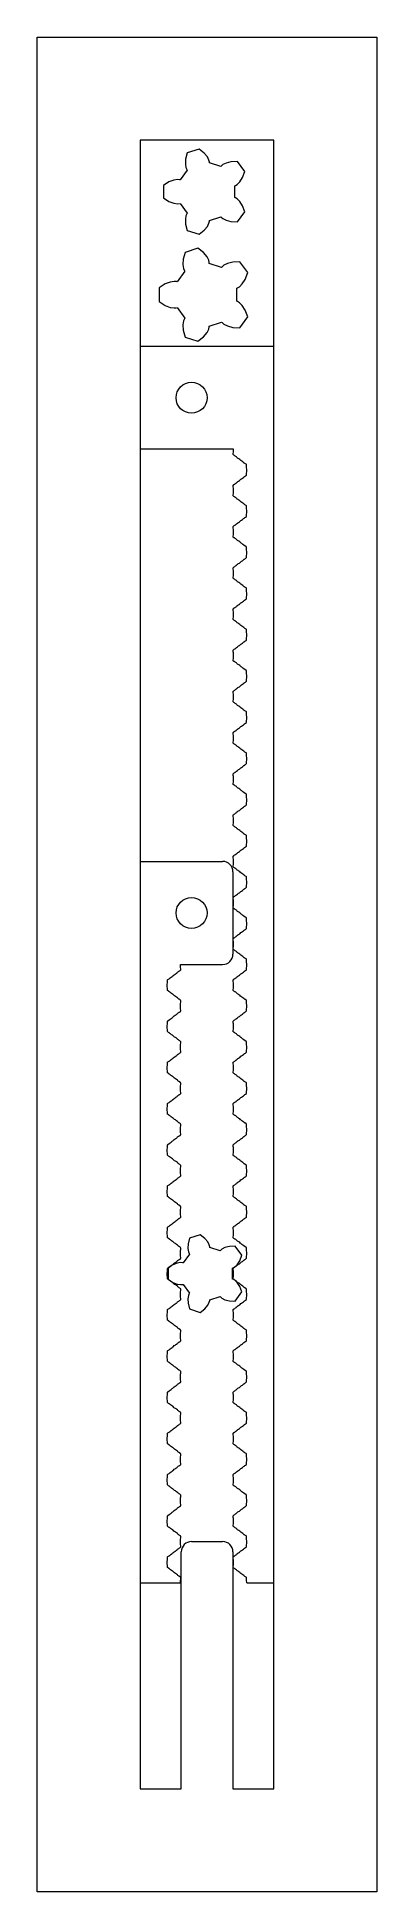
# Model space of a CAD drawing. Header units: millimetres. Extents: x -10 to 23, y -170 to 10.
import ezdxf

# ---------------------------------------------------------------- set-up
doc = ezdxf.new("R2010")
doc.units = ezdxf.units.MM
doc.layers.get('0').update_dxf_attribs({"linetype": 'CONTINUOUS', "lineweight": 0})

msp = doc.modelspace()

# ---------------------------------------------------------------- linework, layer by layer
for p, q in [((-10, -170), (-10, 10)), ((-10, 10), (23, 10)), ((23, 10), (23, -170)), ((13, 0), (0, 0)), ((0, 0), (0, -160)), ((13, -160), (13, 0)), ((4.59, -1.23), (4.42, -1.84)), ((5.74, -0.86), (4.59, -1.23)), ((6.23, -1.25), (5.74, -0.86)), ((5.74, -0.86), (5.74, -0.86)), ((6.54, -1.63), (6.23, -1.25)), ((6.69, -1.94), (6.54, -1.63)), ((4.57, -2.92), (3.89, -3.86)), ((4.42, -1.84), (4.4, -2.32)), ((4.4, -2.32), (4.45, -2.67)), ((4.45, -2.67), (4.53, -2.86)), ((4.53, -2.86), (4.57, -2.92)), ((6.74, -2.14), (6.69, -1.94)), ((6.75, -2.21), (6.74, -2.14)), ((7.85, -2.57), (6.75, -2.21)), ((7.89, -2.52), (7.85, -2.57)), ((8.05, -2.38), (7.89, -2.52)), ((8.36, -2.22), (8.05, -2.38)), ((8.83, -2.09), (8.36, -2.22)), ((9.46, -2.07), (8.83, -2.09)), ((10.17, -3.04), (9.46, -2.07)), ((9.95, -3.63), (10.17, -3.04)), ((2.81, -4.05), (2.29, -4.4)), ((2.29, -4.4), (2.29, -5.6)), ((3.27, -3.87), (2.81, -4.05)), ((3.62, -3.82), (3.27, -3.87)), ((3.83, -3.84), (3.62, -3.82)), ((3.89, -3.86), (3.83, -3.84)), ((9.19, -4.42), (9.26, -4.4)), ((9.19, -5.58), (9.19, -4.42)), ((9.26, -4.4), (9.43, -4.29)), ((9.43, -4.29), (9.68, -4.04)), ((9.68, -4.04), (9.95, -3.63)), ((2.29, -5.6), (2.81, -5.95)), ((2.81, -5.95), (3.27, -6.13)), ((3.27, -6.13), (3.62, -6.18)), ((3.62, -6.18), (3.83, -6.16)), ((3.89, -6.14), (4.57, -7.08)), ((4.53, -7.14), (4.45, -7.33)), ((4.57, -7.08), (4.53, -7.14)), ((9.26, -5.6), (9.19, -5.58)), ((9.43, -5.71), (9.26, -5.6)), ((9.68, -5.96), (9.43, -5.71)), ((9.46, -7.93), (10.17, -6.96)), ((9.95, -6.37), (9.68, -5.96)), ((10.17, -6.96), (9.95, -6.37)), ((4.45, -7.33), (4.4, -7.68)), ((4.4, -7.68), (4.42, -8.16)), ((4.42, -8.16), (4.59, -8.77)), ((4.59, -8.77), (4.59, -8.77)), ((4.59, -8.77), (5.74, -9.14)), ((5.74, -9.14), (6.23, -8.75)), ((6.23, -8.75), (6.54, -8.37)), ((6.54, -8.37), (6.69, -8.06)), ((6.69, -8.06), (6.74, -7.86)), ((6.74, -7.86), (6.75, -7.79)), ((6.75, -7.79), (7.85, -7.43)), ((7.85, -7.43), (7.89, -7.48)), ((7.89, -7.48), (8.05, -7.62)), ((8.05, -7.62), (8.36, -7.78)), ((8.36, -7.78), (8.83, -7.91)), ((8.83, -7.91), (9.46, -7.93)), ((5.62, -10.48), (4.37, -10.89)), ((6.16, -10.91), (5.62, -10.48)), ((5.62, -10.48), (5.62, -10.48)), ((4.19, -11.55), (4.16, -12.08)), ((4.16, -12.08), (4.22, -12.46)), ((4.37, -10.89), (4.19, -11.55)), ((4.22, -12.46), (4.31, -12.67)), ((6.5, -11.32), (6.16, -10.91)), ((6.67, -11.66), (6.5, -11.32)), ((6.72, -11.89), (6.67, -11.66)), ((6.72, -11.96), (6.72, -11.89)), ((7.92, -12.35), (6.72, -11.96)), ((7.97, -12.29), (7.92, -12.35)), ((8.15, -12.14), (7.97, -12.29)), ((8.48, -11.97), (8.15, -12.14)), ((9, -11.83), (8.48, -11.97)), ((9.68, -11.8), (9, -11.83)), ((10.46, -12.86), (9.68, -11.8)), ((2.43, -13.96), (1.86, -14.34)), ((1.86, -14.34), (1.86, -15.66)), ((2.93, -13.77), (2.43, -13.96)), ((3.31, -13.72), (2.93, -13.77)), ((3.54, -13.73), (3.31, -13.72)), ((3.61, -13.75), (3.54, -13.73)), ((4.35, -12.73), (3.61, -13.75)), ((4.31, -12.67), (4.35, -12.73)), ((9.39, -14.37), (9.46, -14.34)), ((9.39, -15.63), (9.39, -14.37)), ((9.46, -14.34), (9.66, -14.22)), ((9.66, -14.22), (9.93, -13.96)), ((9.93, -13.96), (10.22, -13.51)), ((10.22, -13.51), (10.46, -12.86)), ((1.86, -15.66), (2.43, -16.04)), ((2.43, -16.04), (2.93, -16.23)), ((9.46, -15.66), (9.39, -15.63)), ((9.66, -15.78), (9.46, -15.66)), ((9.93, -16.04), (9.66, -15.78)), ((10.22, -16.49), (9.93, -16.04)), ((2.93, -16.23), (3.31, -16.28)), ((3.31, -16.28), (3.54, -16.27)), ((3.61, -16.25), (4.35, -17.27)), ((4.22, -17.54), (4.16, -17.92)), ((4.16, -17.92), (4.19, -18.45)), ((4.31, -17.33), (4.22, -17.54)), ((4.35, -17.27), (4.31, -17.33)), ((6.72, -18.04), (7.92, -17.65)), ((7.92, -17.65), (7.97, -17.71)), ((7.97, -17.71), (8.15, -17.86)), ((8.15, -17.86), (8.48, -18.03)), ((9.68, -18.2), (10.46, -17.14)), ((10.46, -17.14), (10.22, -16.49)), ((4.19, -18.45), (4.37, -19.11)), ((4.37, -19.11), (4.37, -19.11)), ((4.37, -19.11), (5.62, -19.52)), ((5.62, -19.52), (6.16, -19.09)), ((6.16, -19.09), (6.5, -18.68)), ((6.5, -18.68), (6.67, -18.34)), ((6.67, -18.34), (6.72, -18.11)), ((6.72, -18.11), (6.72, -18.04)), ((8.48, -18.03), (9, -18.17)), ((9, -18.17), (9.68, -18.2)), ((0, -20), (13, -20)), ((9.08, -30), (0, -30)), ((9.03, -30.46), (9.04, -30.43)), ((9.04, -30.47), (9.03, -30.46)), ((9.04, -30.42), (9.06, -30.29)), ((9.04, -30.43), (9.04, -30.42)), ((9.04, -30.43), (9.04, -30.43)), ((9.04, -30.49), (9.04, -30.47)), ((9.05, -30.51), (9.04, -30.49)), ((9.05, -30.52), (9.05, -30.51)), ((9.08, -30.54), (9.05, -30.52)), ((9.06, -30.29), (9.07, -30.16)), ((9.07, -30.03), (9.07, -30)), ((9.07, -30.16), (9.07, -30.03)), ((9.08, -30.55), (9.08, -30.54)), ((9.11, -30.58), (9.08, -30.55)), ((9.16, -30.61), (9.11, -30.58)), ((9.11, -30.58), (9.11, -30.58)), ((9.18, -30.62), (9.16, -30.61)), ((9.16, -30.61), (9.16, -30.61)), ((9.2, -30.64), (9.18, -30.62)), ((9.24, -30.66), (9.2, -30.64)), ((9.29, -30.7), (9.24, -30.66)), ((9.35, -30.74), (9.29, -30.7)), ((9.41, -30.8), (9.35, -30.74)), ((9.44, -30.83), (9.41, -30.8)), ((9.45, -30.84), (9.44, -30.83)), ((9.46, -30.84), (9.45, -30.84)), ((9.47, -30.85), (9.46, -30.84)), ((9.53, -30.89), (9.47, -30.85)), ((9.6, -30.93), (9.53, -30.89)), ((9.68, -30.99), (9.6, -30.93)), ((9.76, -31.06), (9.68, -30.99)), ((9.79, -31.09), (9.76, -31.06)), ((9.81, -31.1), (9.79, -31.09)), ((9.89, -31.16), (9.81, -31.1)), ((9.99, -31.23), (9.89, -31.16)), ((10.09, -31.31), (9.99, -31.23)), ((10.12, -31.34), (10.09, -31.31)), ((10.13, -31.35), (10.12, -31.34)), ((10.15, -31.36), (10.13, -31.35)), ((10.18, -31.38), (10.15, -31.36)), ((10.29, -31.46), (10.18, -31.38)), ((10.18, -31.38), (10.18, -31.38)), ((10.33, -31.49), (10.29, -31.46)), ((10.34, -31.56), (10.33, -31.49)), ((10.33, -32.51), (10.35, -32.34)), ((10.35, -31.76), (10.34, -31.56)), ((10.36, -31.95), (10.35, -31.76)), ((10.35, -32.34), (10.36, -32.15)), ((10.36, -32.15), (10.36, -31.95)), ((9.03, -33.52), (9.05, -33.51)), ((9.04, -33.55), (9.03, -33.52)), ((9.03, -33.56), (9.04, -33.55)), ((9.05, -33.65), (9.03, -33.56)), ((9.04, -33.49), (9.06, -33.48)), ((9.05, -33.51), (9.04, -33.49)), ((9.06, -33.77), (9.05, -33.65)), ((9.06, -33.46), (9.09, -33.44)), ((9.06, -33.48), (9.06, -33.46)), ((9.07, -33.9), (9.06, -33.77)), ((9.06, -34.29), (9.07, -34.16)), ((9.07, -34.03), (9.07, -33.9)), ((9.07, -34.16), (9.07, -34.03)), ((9.09, -33.43), (9.13, -33.41)), ((9.09, -33.44), (9.09, -33.43)), ((9.13, -33.4), (9.19, -33.37)), ((9.13, -33.41), (9.13, -33.4)), ((9.19, -33.37), (9.22, -33.35)), ((9.22, -33.35), (9.26, -33.32)), ((9.26, -33.32), (9.32, -33.28)), ((9.32, -33.28), (9.38, -33.23)), ((9.38, -33.23), (9.45, -33.16)), ((9.45, -33.16), (9.5, -33.13)), ((9.5, -33.13), (9.57, -33.09)), ((9.57, -33.09), (9.64, -33.04)), ((9.64, -33.04), (9.72, -32.98)), ((9.72, -32.98), (9.79, -32.91)), ((9.79, -32.91), (9.85, -32.87)), ((9.79, -32.91), (9.79, -32.91)), ((9.79, -32.91), (9.79, -32.91)), ((9.85, -32.87), (9.94, -32.81)), ((9.94, -32.81), (10.04, -32.73)), ((10.04, -32.73), (10.1, -32.68)), ((10.1, -32.68), (10.11, -32.67)), ((10.11, -32.67), (10.13, -32.65)), ((10.13, -32.65), (10.16, -32.64)), ((10.16, -32.63), (10.23, -32.59)), ((10.16, -32.64), (10.16, -32.63)), ((10.23, -32.59), (10.33, -32.51)), ((9.03, -34.46), (9.04, -34.43)), ((9.04, -34.47), (9.03, -34.46)), ((9.04, -34.42), (9.06, -34.29)), ((9.04, -34.43), (9.04, -34.42)), ((9.04, -34.43), (9.04, -34.43)), ((9.04, -34.49), (9.04, -34.47)), ((9.05, -34.51), (9.04, -34.49)), ((9.05, -34.52), (9.05, -34.51)), ((9.08, -34.54), (9.05, -34.52)), ((9.08, -34.55), (9.08, -34.54)), ((9.11, -34.58), (9.08, -34.55)), ((9.16, -34.61), (9.11, -34.58)), ((9.11, -34.58), (9.11, -34.58)), ((9.18, -34.62), (9.16, -34.61)), ((9.16, -34.61), (9.16, -34.61)), ((9.2, -34.64), (9.18, -34.62)), ((9.24, -34.66), (9.2, -34.64)), ((9.29, -34.7), (9.24, -34.66)), ((9.35, -34.74), (9.29, -34.7)), ((9.41, -34.8), (9.35, -34.74)), ((9.44, -34.83), (9.41, -34.8)), ((9.45, -34.84), (9.44, -34.83)), ((9.46, -34.84), (9.45, -34.84)), ((9.47, -34.85), (9.46, -34.84)), ((9.53, -34.89), (9.47, -34.85)), ((9.6, -34.93), (9.53, -34.89)), ((9.68, -34.99), (9.6, -34.93)), ((9.76, -35.06), (9.68, -34.99)), ((9.79, -35.09), (9.76, -35.06)), ((9.81, -35.1), (9.79, -35.09)), ((9.89, -35.16), (9.81, -35.1)), ((9.99, -35.23), (9.89, -35.16)), ((10.09, -35.31), (9.99, -35.23)), ((10.12, -35.34), (10.09, -35.31)), ((10.13, -35.35), (10.12, -35.34)), ((10.15, -35.36), (10.13, -35.35)), ((10.18, -35.38), (10.15, -35.36)), ((10.29, -35.46), (10.18, -35.38)), ((10.18, -35.38), (10.18, -35.38)), ((10.33, -35.49), (10.29, -35.46)), ((10.34, -35.56), (10.33, -35.49)), ((10.35, -35.76), (10.34, -35.56)), ((10.36, -35.95), (10.35, -35.76)), ((10.36, -36.15), (10.36, -35.95)), ((9.03, -37.52), (9.05, -37.51)), ((9.04, -37.55), (9.03, -37.52)), ((9.03, -37.56), (9.04, -37.55)), ((9.05, -37.65), (9.03, -37.56)), ((9.04, -37.49), (9.06, -37.48)), ((9.05, -37.51), (9.04, -37.49)), ((9.06, -37.77), (9.05, -37.65)), ((9.06, -37.46), (9.09, -37.44)), ((9.06, -37.48), (9.06, -37.46)), ((9.07, -37.9), (9.06, -37.77)), ((9.09, -37.43), (9.13, -37.41)), ((9.09, -37.44), (9.09, -37.43)), ((9.13, -37.4), (9.19, -37.37)), ((9.13, -37.41), (9.13, -37.4)), ((9.19, -37.37), (9.22, -37.35)), ((9.22, -37.35), (9.26, -37.32)), ((9.26, -37.32), (9.32, -37.28)), ((9.32, -37.28), (9.38, -37.23)), ((9.38, -37.23), (9.45, -37.16)), ((9.45, -37.16), (9.5, -37.13)), ((9.5, -37.13), (9.57, -37.09)), ((9.57, -37.09), (9.64, -37.04)), ((9.64, -37.04), (9.72, -36.98)), ((9.72, -36.98), (9.79, -36.91)), ((9.79, -36.91), (9.85, -36.87)), ((9.79, -36.91), (9.79, -36.91)), ((9.79, -36.91), (9.79, -36.91)), ((9.85, -36.87), (9.94, -36.81)), ((9.94, -36.81), (10.04, -36.73)), ((10.04, -36.73), (10.1, -36.68)), ((10.1, -36.68), (10.11, -36.67)), ((10.11, -36.67), (10.13, -36.65)), ((10.13, -36.65), (10.16, -36.64)), ((10.16, -36.63), (10.23, -36.59)), ((10.16, -36.64), (10.16, -36.63)), ((10.23, -36.59), (10.33, -36.51)), ((10.33, -36.51), (10.35, -36.34)), ((10.35, -36.34), (10.36, -36.15)), ((9.03, -38.46), (9.04, -38.43)), ((9.04, -38.47), (9.03, -38.46)), ((9.04, -38.42), (9.06, -38.29)), ((9.04, -38.43), (9.04, -38.42)), ((9.04, -38.43), (9.04, -38.43)), ((9.04, -38.49), (9.04, -38.47)), ((9.05, -38.51), (9.04, -38.49)), ((9.05, -38.52), (9.05, -38.51)), ((9.08, -38.54), (9.05, -38.52)), ((9.06, -38.29), (9.07, -38.16)), ((9.07, -38.03), (9.07, -37.9)), ((9.07, -38.16), (9.07, -38.03)), ((9.08, -38.55), (9.08, -38.54)), ((9.11, -38.58), (9.08, -38.55)), ((9.16, -38.61), (9.11, -38.58)), ((9.11, -38.58), (9.11, -38.58)), ((9.18, -38.62), (9.16, -38.61)), ((9.16, -38.61), (9.16, -38.61)), ((9.2, -38.64), (9.18, -38.62)), ((9.24, -38.66), (9.2, -38.64)), ((9.29, -38.7), (9.24, -38.66)), ((9.35, -38.74), (9.29, -38.7)), ((9.41, -38.8), (9.35, -38.74)), ((9.44, -38.83), (9.41, -38.8)), ((9.45, -38.84), (9.44, -38.83)), ((9.46, -38.84), (9.45, -38.84)), ((9.47, -38.85), (9.46, -38.84)), ((9.53, -38.89), (9.47, -38.85)), ((9.6, -38.93), (9.53, -38.89)), ((9.68, -38.99), (9.6, -38.93)), ((9.76, -39.06), (9.68, -38.99)), ((9.79, -39.09), (9.76, -39.06)), ((9.81, -39.1), (9.79, -39.09)), ((9.89, -39.16), (9.81, -39.1)), ((9.99, -39.23), (9.89, -39.16)), ((10.09, -39.31), (9.99, -39.23)), ((10.12, -39.34), (10.09, -39.31)), ((10.13, -39.35), (10.12, -39.34)), ((10.15, -39.36), (10.13, -39.35)), ((10.18, -39.38), (10.15, -39.36)), ((10.29, -39.46), (10.18, -39.38)), ((10.18, -39.38), (10.18, -39.38)), ((10.33, -39.49), (10.29, -39.46)), ((10.34, -39.56), (10.33, -39.49)), ((10.35, -39.76), (10.34, -39.56)), ((9.13, -41.4), (9.19, -41.37)), ((9.19, -41.37), (9.22, -41.35)), ((9.22, -41.35), (9.26, -41.32)), ((9.26, -41.32), (9.32, -41.28)), ((9.32, -41.28), (9.38, -41.23)), ((9.38, -41.23), (9.45, -41.16)), ((9.45, -41.16), (9.5, -41.13)), ((9.5, -41.13), (9.57, -41.09)), ((9.57, -41.09), (9.64, -41.04)), ((9.64, -41.04), (9.72, -40.98)), ((9.72, -40.98), (9.79, -40.91)), ((9.79, -40.91), (9.85, -40.87)), ((9.79, -40.91), (9.79, -40.91)), ((9.79, -40.91), (9.79, -40.91)), ((9.85, -40.87), (9.94, -40.81)), ((9.94, -40.81), (10.04, -40.73)), ((10.04, -40.73), (10.1, -40.68)), ((10.1, -40.68), (10.11, -40.67)), ((10.11, -40.67), (10.13, -40.65)), ((10.13, -40.65), (10.16, -40.64)), ((10.16, -40.63), (10.23, -40.59)), ((10.16, -40.64), (10.16, -40.63)), ((10.23, -40.59), (10.33, -40.51)), ((10.33, -40.51), (10.35, -40.34)), ((10.36, -39.95), (10.35, -39.76)), ((10.35, -40.34), (10.36, -40.15)), ((10.36, -40.15), (10.36, -39.95)), ((9.03, -41.52), (9.05, -41.51)), ((9.04, -41.55), (9.03, -41.52)), ((9.03, -41.56), (9.04, -41.55)), ((9.05, -41.65), (9.03, -41.56)), ((9.03, -42.46), (9.04, -42.43)), ((9.04, -42.47), (9.03, -42.46)), ((9.04, -41.49), (9.06, -41.48)), ((9.05, -41.51), (9.04, -41.49)), ((9.04, -42.42), (9.06, -42.29)), ((9.04, -42.43), (9.04, -42.42)), ((9.04, -42.43), (9.04, -42.43)), ((9.04, -42.49), (9.04, -42.47)), ((9.05, -42.51), (9.04, -42.49)), ((9.06, -41.77), (9.05, -41.65)), ((9.05, -42.52), (9.05, -42.51)), ((9.08, -42.54), (9.05, -42.52)), ((9.06, -41.46), (9.09, -41.44)), ((9.06, -41.48), (9.06, -41.46)), ((9.07, -41.9), (9.06, -41.77)), ((9.06, -42.29), (9.07, -42.16)), ((9.07, -42.03), (9.07, -41.9)), ((9.07, -42.16), (9.07, -42.03)), ((9.08, -42.55), (9.08, -42.54)), ((9.11, -42.58), (9.08, -42.55)), ((9.09, -41.43), (9.13, -41.41)), ((9.09, -41.44), (9.09, -41.43)), ((9.16, -42.61), (9.11, -42.58)), ((9.11, -42.58), (9.11, -42.58)), ((9.13, -41.41), (9.13, -41.4)), ((9.18, -42.62), (9.16, -42.61)), ((9.16, -42.61), (9.16, -42.61)), ((9.2, -42.64), (9.18, -42.62)), ((9.24, -42.66), (9.2, -42.64)), ((9.29, -42.7), (9.24, -42.66)), ((9.35, -42.74), (9.29, -42.7)), ((9.41, -42.8), (9.35, -42.74)), ((9.44, -42.83), (9.41, -42.8)), ((9.45, -42.84), (9.44, -42.83)), ((9.46, -42.84), (9.45, -42.84)), ((9.47, -42.85), (9.46, -42.84)), ((9.53, -42.89), (9.47, -42.85)), ((9.6, -42.93), (9.53, -42.89)), ((9.68, -42.99), (9.6, -42.93)), ((9.76, -43.06), (9.68, -42.99)), ((9.79, -43.09), (9.76, -43.06)), ((9.81, -43.1), (9.79, -43.09)), ((9.89, -43.16), (9.81, -43.1)), ((9.99, -43.23), (9.89, -43.16)), ((9.64, -45.04), (9.72, -44.98)), ((9.72, -44.98), (9.79, -44.91)), ((9.79, -44.91), (9.85, -44.87)), ((9.79, -44.91), (9.79, -44.91)), ((9.79, -44.91), (9.79, -44.91)), ((9.85, -44.87), (9.94, -44.81)), ((9.94, -44.81), (10.04, -44.73)), ((10.09, -43.31), (9.99, -43.23)), ((10.04, -44.73), (10.1, -44.68)), ((10.12, -43.34), (10.09, -43.31)), ((10.1, -44.68), (10.11, -44.67)), ((10.11, -44.67), (10.13, -44.65)), ((10.13, -43.35), (10.12, -43.34)), ((10.15, -43.36), (10.13, -43.35)), ((10.13, -44.65), (10.16, -44.64)), ((10.18, -43.38), (10.15, -43.36)), ((10.16, -44.63), (10.23, -44.59)), ((10.16, -44.64), (10.16, -44.63)), ((10.29, -43.46), (10.18, -43.38)), ((10.18, -43.38), (10.18, -43.38)), ((10.23, -44.59), (10.33, -44.51)), ((10.33, -43.49), (10.29, -43.46)), ((10.34, -43.56), (10.33, -43.49)), ((10.33, -44.51), (10.35, -44.34)), ((10.35, -43.76), (10.34, -43.56)), ((10.36, -43.95), (10.35, -43.76)), ((10.35, -44.34), (10.36, -44.15)), ((10.36, -44.15), (10.36, -43.95)), ((9.03, -45.52), (9.05, -45.51)), ((9.04, -45.55), (9.03, -45.52)), ((9.03, -45.56), (9.04, -45.55)), ((9.05, -45.65), (9.03, -45.56)), ((9.03, -46.46), (9.04, -46.43)), ((9.04, -46.47), (9.03, -46.46)), ((9.04, -45.49), (9.06, -45.48)), ((9.05, -45.51), (9.04, -45.49)), ((9.04, -46.42), (9.06, -46.29)), ((9.04, -46.43), (9.04, -46.42)), ((9.04, -46.43), (9.04, -46.43)), ((9.04, -46.49), (9.04, -46.47)), ((9.05, -46.51), (9.04, -46.49)), ((9.06, -45.77), (9.05, -45.65)), ((9.05, -46.52), (9.05, -46.51)), ((9.08, -46.54), (9.05, -46.52)), ((9.06, -45.46), (9.09, -45.44)), ((9.06, -45.48), (9.06, -45.46)), ((9.07, -45.9), (9.06, -45.77)), ((9.06, -46.29), (9.07, -46.16)), ((9.07, -46.03), (9.07, -45.9)), ((9.07, -46.16), (9.07, -46.03)), ((9.08, -46.55), (9.08, -46.54)), ((9.11, -46.58), (9.08, -46.55)), ((9.09, -45.43), (9.13, -45.41)), ((9.09, -45.44), (9.09, -45.43)), ((9.16, -46.61), (9.11, -46.58)), ((9.11, -46.58), (9.11, -46.58)), ((9.13, -45.4), (9.19, -45.37)), ((9.13, -45.41), (9.13, -45.4)), ((9.18, -46.62), (9.16, -46.61)), ((9.16, -46.61), (9.16, -46.61)), ((9.2, -46.64), (9.18, -46.62)), ((9.19, -45.37), (9.22, -45.35)), ((9.24, -46.66), (9.2, -46.64)), ((9.22, -45.35), (9.26, -45.32)), ((9.29, -46.7), (9.24, -46.66)), ((9.26, -45.32), (9.32, -45.28)), ((9.35, -46.74), (9.29, -46.7)), ((9.32, -45.28), (9.38, -45.23)), ((9.41, -46.8), (9.35, -46.74)), ((9.38, -45.23), (9.45, -45.16)), ((9.44, -46.83), (9.41, -46.8)), ((9.45, -45.16), (9.5, -45.13)), ((9.5, -45.13), (9.57, -45.09)), ((9.57, -45.09), (9.64, -45.04)), ((9.45, -46.84), (9.44, -46.83)), ((9.46, -46.84), (9.45, -46.84)), ((9.47, -46.85), (9.46, -46.84)), ((9.53, -46.89), (9.47, -46.85)), ((9.6, -46.93), (9.53, -46.89)), ((9.68, -46.99), (9.6, -46.93)), ((9.76, -47.06), (9.68, -46.99)), ((9.79, -47.09), (9.76, -47.06)), ((9.81, -47.1), (9.79, -47.09)), ((9.89, -47.16), (9.81, -47.1)), ((9.99, -47.23), (9.89, -47.16)), ((10.09, -47.31), (9.99, -47.23)), ((10.12, -47.34), (10.09, -47.31)), ((10.13, -47.35), (10.12, -47.34)), ((10.15, -47.36), (10.13, -47.35)), ((10.18, -47.38), (10.15, -47.36)), ((10.16, -48.63), (10.23, -48.59)), ((10.29, -47.46), (10.18, -47.38)), ((10.18, -47.38), (10.18, -47.38)), ((10.23, -48.59), (10.33, -48.51)), ((10.33, -47.49), (10.29, -47.46)), ((10.34, -47.56), (10.33, -47.49)), ((10.33, -48.51), (10.35, -48.34)), ((10.35, -47.76), (10.34, -47.56)), ((10.36, -47.95), (10.35, -47.76)), ((10.35, -48.34), (10.36, -48.15)), ((10.36, -48.15), (10.36, -47.95)), ((9.03, -49.52), (9.05, -49.51)), ((9.04, -49.55), (9.03, -49.52)), ((9.03, -49.56), (9.04, -49.55)), ((9.05, -49.65), (9.03, -49.56)), ((9.04, -49.49), (9.06, -49.48)), ((9.05, -49.51), (9.04, -49.49)), ((9.04, -50.42), (9.06, -50.29)), ((9.06, -49.77), (9.05, -49.65)), ((9.06, -49.46), (9.09, -49.44)), ((9.06, -49.48), (9.06, -49.46)), ((9.07, -49.9), (9.06, -49.77)), ((9.06, -50.29), (9.07, -50.16)), ((9.07, -50.03), (9.07, -49.9)), ((9.07, -50.16), (9.07, -50.03)), ((9.09, -49.43), (9.13, -49.41)), ((9.09, -49.44), (9.09, -49.43)), ((9.13, -49.4), (9.19, -49.37)), ((9.13, -49.41), (9.13, -49.4)), ((9.19, -49.37), (9.22, -49.35)), ((9.22, -49.35), (9.26, -49.32)), ((9.26, -49.32), (9.32, -49.28)), ((9.32, -49.28), (9.38, -49.23)), ((9.38, -49.23), (9.45, -49.16)), ((9.45, -49.16), (9.5, -49.13)), ((9.5, -49.13), (9.57, -49.09)), ((9.57, -49.09), (9.64, -49.04)), ((9.64, -49.04), (9.72, -48.98)), ((9.72, -48.98), (9.79, -48.91)), ((9.79, -48.91), (9.85, -48.87)), ((9.79, -48.91), (9.79, -48.91)), ((9.79, -48.91), (9.79, -48.91)), ((9.85, -48.87), (9.94, -48.81)), ((9.94, -48.81), (10.04, -48.73)), ((10.04, -48.73), (10.1, -48.68)), ((10.1, -48.68), (10.11, -48.67)), ((10.11, -48.67), (10.13, -48.65)), ((10.13, -48.65), (10.16, -48.64)), ((10.16, -48.64), (10.16, -48.63)), ((9.03, -50.46), (9.04, -50.43)), ((9.04, -50.47), (9.03, -50.46)), ((9.04, -50.43), (9.04, -50.42)), ((9.04, -50.43), (9.04, -50.43)), ((9.04, -50.49), (9.04, -50.47)), ((9.05, -50.51), (9.04, -50.49)), ((9.05, -50.52), (9.05, -50.51)), ((9.08, -50.54), (9.05, -50.52)), ((9.08, -50.55), (9.08, -50.54)), ((9.11, -50.58), (9.08, -50.55)), ((9.16, -50.61), (9.11, -50.58)), ((9.11, -50.58), (9.11, -50.58)), ((9.18, -50.62), (9.16, -50.61)), ((9.16, -50.61), (9.16, -50.61)), ((9.2, -50.64), (9.18, -50.62)), ((9.24, -50.66), (9.2, -50.64)), ((9.29, -50.7), (9.24, -50.66)), ((9.35, -50.74), (9.29, -50.7)), ((9.41, -50.8), (9.35, -50.74)), ((9.44, -50.83), (9.41, -50.8)), ((9.45, -50.84), (9.44, -50.83)), ((9.46, -50.84), (9.45, -50.84)), ((9.47, -50.85), (9.46, -50.84)), ((9.53, -50.89), (9.47, -50.85)), ((9.6, -50.93), (9.53, -50.89)), ((9.68, -50.99), (9.6, -50.93)), ((9.76, -51.06), (9.68, -50.99)), ((9.79, -51.09), (9.76, -51.06)), ((9.81, -51.1), (9.79, -51.09)), ((9.89, -51.16), (9.81, -51.1)), ((9.99, -51.23), (9.89, -51.16)), ((10.09, -51.31), (9.99, -51.23)), ((10.12, -51.34), (10.09, -51.31)), ((10.13, -51.35), (10.12, -51.34)), ((10.15, -51.36), (10.13, -51.35)), ((10.18, -51.38), (10.15, -51.36)), ((10.29, -51.46), (10.18, -51.38)), ((10.18, -51.38), (10.18, -51.38)), ((10.33, -51.49), (10.29, -51.46)), ((10.34, -51.56), (10.33, -51.49)), ((10.35, -51.76), (10.34, -51.56)), ((10.36, -51.95), (10.35, -51.76)), ((10.35, -52.34), (10.36, -52.15)), ((10.36, -52.15), (10.36, -51.95)), ((9.03, -53.52), (9.05, -53.51)), ((9.04, -53.55), (9.03, -53.52)), ((9.03, -53.56), (9.04, -53.55)), ((9.05, -53.65), (9.03, -53.56)), ((9.04, -53.49), (9.06, -53.48)), ((9.05, -53.51), (9.04, -53.49)), ((9.06, -53.77), (9.05, -53.65)), ((9.06, -53.46), (9.09, -53.44)), ((9.06, -53.48), (9.06, -53.46)), ((9.07, -53.9), (9.06, -53.77)), ((9.07, -54.03), (9.07, -53.9)), ((9.09, -53.43), (9.13, -53.41)), ((9.09, -53.44), (9.09, -53.43)), ((9.13, -53.4), (9.19, -53.37)), ((9.13, -53.41), (9.13, -53.4)), ((9.19, -53.37), (9.22, -53.35)), ((9.22, -53.35), (9.26, -53.32)), ((9.26, -53.32), (9.32, -53.28)), ((9.32, -53.28), (9.38, -53.23)), ((9.38, -53.23), (9.45, -53.16)), ((9.45, -53.16), (9.5, -53.13)), ((9.5, -53.13), (9.57, -53.09)), ((9.57, -53.09), (9.64, -53.04)), ((9.64, -53.04), (9.72, -52.98)), ((9.72, -52.98), (9.79, -52.91)), ((9.79, -52.91), (9.85, -52.87)), ((9.79, -52.91), (9.79, -52.91)), ((9.79, -52.91), (9.79, -52.91)), ((9.85, -52.87), (9.94, -52.81)), ((9.94, -52.81), (10.04, -52.73)), ((10.04, -52.73), (10.1, -52.68)), ((10.1, -52.68), (10.11, -52.67)), ((10.11, -52.67), (10.13, -52.65)), ((10.13, -52.65), (10.16, -52.64)), ((10.16, -52.63), (10.23, -52.59)), ((10.16, -52.64), (10.16, -52.63)), ((10.23, -52.59), (10.33, -52.51)), ((10.33, -52.51), (10.35, -52.34)), ((9.03, -54.46), (9.04, -54.43)), ((9.04, -54.47), (9.03, -54.46)), ((9.04, -54.42), (9.06, -54.29)), ((9.04, -54.43), (9.04, -54.42)), ((9.04, -54.43), (9.04, -54.43)), ((9.04, -54.49), (9.04, -54.47)), ((9.05, -54.51), (9.04, -54.49)), ((9.05, -54.52), (9.05, -54.51)), ((9.08, -54.54), (9.05, -54.52)), ((9.06, -54.29), (9.07, -54.16)), ((9.07, -54.16), (9.07, -54.03)), ((9.08, -54.55), (9.08, -54.54)), ((9.11, -54.58), (9.08, -54.55)), ((9.16, -54.61), (9.11, -54.58)), ((9.11, -54.58), (9.11, -54.58)), ((9.18, -54.62), (9.16, -54.61)), ((9.16, -54.61), (9.16, -54.61)), ((9.2, -54.64), (9.18, -54.62)), ((9.24, -54.66), (9.2, -54.64)), ((9.29, -54.7), (9.24, -54.66)), ((9.35, -54.74), (9.29, -54.7)), ((9.41, -54.8), (9.35, -54.74)), ((9.44, -54.83), (9.41, -54.8)), ((9.45, -54.84), (9.44, -54.83)), ((9.46, -54.84), (9.45, -54.84)), ((9.47, -54.85), (9.46, -54.84)), ((9.53, -54.89), (9.47, -54.85)), ((9.6, -54.93), (9.53, -54.89)), ((9.68, -54.99), (9.6, -54.93)), ((9.76, -55.06), (9.68, -54.99)), ((9.79, -55.09), (9.76, -55.06)), ((9.81, -55.1), (9.79, -55.09)), ((9.89, -55.16), (9.81, -55.1)), ((9.99, -55.23), (9.89, -55.16)), ((10.09, -55.31), (9.99, -55.23)), ((10.12, -55.34), (10.09, -55.31)), ((10.13, -55.35), (10.12, -55.34)), ((10.15, -55.36), (10.13, -55.35)), ((10.18, -55.38), (10.15, -55.36)), ((10.29, -55.46), (10.18, -55.38)), ((10.18, -55.38), (10.18, -55.38)), ((10.33, -55.49), (10.29, -55.46)), ((10.34, -55.56), (10.33, -55.49)), ((10.35, -55.76), (10.34, -55.56)), ((10.36, -55.95), (10.35, -55.76)), ((9.03, -57.52), (9.05, -57.51)), ((9.04, -57.55), (9.03, -57.52)), ((9.03, -57.56), (9.04, -57.55)), ((9.05, -57.65), (9.03, -57.56)), ((9.04, -57.49), (9.06, -57.48)), ((9.05, -57.51), (9.04, -57.49)), ((9.06, -57.46), (9.09, -57.44)), ((9.06, -57.48), (9.06, -57.46)), ((9.09, -57.43), (9.13, -57.41)), ((9.09, -57.44), (9.09, -57.43)), ((9.13, -57.4), (9.19, -57.37)), ((9.13, -57.41), (9.13, -57.4)), ((9.19, -57.37), (9.22, -57.35)), ((9.22, -57.35), (9.26, -57.32)), ((9.26, -57.32), (9.32, -57.28)), ((9.32, -57.28), (9.38, -57.23)), ((9.38, -57.23), (9.45, -57.16)), ((9.45, -57.16), (9.5, -57.13)), ((9.5, -57.13), (9.57, -57.09)), ((9.57, -57.09), (9.64, -57.04)), ((9.64, -57.04), (9.72, -56.98)), ((9.72, -56.98), (9.79, -56.91)), ((9.79, -56.91), (9.85, -56.87)), ((9.79, -56.91), (9.79, -56.91)), ((9.79, -56.91), (9.79, -56.91)), ((9.85, -56.87), (9.94, -56.81)), ((9.94, -56.81), (10.04, -56.73)), ((10.04, -56.73), (10.1, -56.68)), ((10.1, -56.68), (10.11, -56.67)), ((10.11, -56.67), (10.13, -56.65)), ((10.13, -56.65), (10.16, -56.64)), ((10.16, -56.63), (10.23, -56.59)), ((10.16, -56.64), (10.16, -56.63)), ((10.23, -56.59), (10.33, -56.51)), ((10.33, -56.51), (10.35, -56.34)), ((10.35, -56.34), (10.36, -56.15)), ((10.36, -56.15), (10.36, -55.95)), ((9.03, -58.46), (9.04, -58.43)), ((9.04, -58.47), (9.03, -58.46)), ((9.04, -58.42), (9.06, -58.29)), ((9.04, -58.43), (9.04, -58.42)), ((9.04, -58.43), (9.04, -58.43)), ((9.04, -58.49), (9.04, -58.47)), ((9.05, -58.51), (9.04, -58.49)), ((9.06, -57.77), (9.05, -57.65)), ((9.05, -58.52), (9.05, -58.51)), ((9.08, -58.54), (9.05, -58.52)), ((9.07, -57.9), (9.06, -57.77)), ((9.06, -58.29), (9.07, -58.16)), ((9.07, -58.03), (9.07, -57.9)), ((9.07, -58.16), (9.07, -58.03)), ((9.08, -58.55), (9.08, -58.54)), ((9.11, -58.58), (9.08, -58.55)), ((9.16, -58.61), (9.11, -58.58)), ((9.11, -58.58), (9.11, -58.58)), ((9.18, -58.62), (9.16, -58.61)), ((9.16, -58.61), (9.16, -58.61)), ((9.2, -58.64), (9.18, -58.62)), ((9.24, -58.66), (9.2, -58.64)), ((9.29, -58.7), (9.24, -58.66)), ((9.35, -58.74), (9.29, -58.7)), ((9.41, -58.8), (9.35, -58.74)), ((9.44, -58.83), (9.41, -58.8)), ((9.45, -58.84), (9.44, -58.83)), ((9.46, -58.84), (9.45, -58.84)), ((9.47, -58.85), (9.46, -58.84)), ((9.53, -58.89), (9.47, -58.85)), ((9.6, -58.93), (9.53, -58.89)), ((9.68, -58.99), (9.6, -58.93)), ((9.76, -59.06), (9.68, -58.99)), ((9.79, -59.09), (9.76, -59.06)), ((9.81, -59.1), (9.79, -59.09)), ((9.89, -59.16), (9.81, -59.1)), ((9.99, -59.23), (9.89, -59.16)), ((10.09, -59.31), (9.99, -59.23)), ((10.12, -59.34), (10.09, -59.31)), ((10.13, -59.35), (10.12, -59.34)), ((10.15, -59.36), (10.13, -59.35)), ((10.18, -59.38), (10.15, -59.36)), ((10.29, -59.46), (10.18, -59.38)), ((10.18, -59.38), (10.18, -59.38)), ((9.38, -61.23), (9.45, -61.16)), ((9.45, -61.16), (9.5, -61.13)), ((9.5, -61.13), (9.57, -61.09)), ((9.57, -61.09), (9.64, -61.04)), ((9.64, -61.04), (9.72, -60.98)), ((9.72, -60.98), (9.79, -60.91)), ((9.79, -60.91), (9.85, -60.87)), ((9.79, -60.91), (9.79, -60.91)), ((9.79, -60.91), (9.79, -60.91)), ((9.85, -60.87), (9.94, -60.81)), ((9.94, -60.81), (10.04, -60.73)), ((10.04, -60.73), (10.1, -60.68)), ((10.1, -60.68), (10.11, -60.67)), ((10.11, -60.67), (10.13, -60.65)), ((10.13, -60.65), (10.16, -60.64)), ((10.16, -60.63), (10.23, -60.59)), ((10.16, -60.64), (10.16, -60.63)), ((10.23, -60.59), (10.33, -60.51)), ((10.33, -59.49), (10.29, -59.46)), ((10.34, -59.56), (10.33, -59.49)), ((10.33, -60.51), (10.35, -60.34)), ((10.35, -59.76), (10.34, -59.56)), ((10.36, -59.95), (10.35, -59.76)), ((10.35, -60.34), (10.36, -60.15)), ((10.36, -60.15), (10.36, -59.95)), ((9.03, -61.52), (9.05, -61.51)), ((9.04, -61.55), (9.03, -61.52)), ((9.03, -61.56), (9.04, -61.55)), ((9.05, -61.65), (9.03, -61.56)), ((9.03, -62.46), (9.04, -62.43)), ((9.04, -62.47), (9.03, -62.46)), ((9.04, -61.49), (9.06, -61.48)), ((9.05, -61.51), (9.04, -61.49)), ((9.04, -62.42), (9.06, -62.29)), ((9.04, -62.43), (9.04, -62.42)), ((9.04, -62.43), (9.04, -62.43)), ((9.04, -62.49), (9.04, -62.47)), ((9.05, -62.51), (9.04, -62.49)), ((9.06, -61.77), (9.05, -61.65)), ((9.05, -62.52), (9.05, -62.51)), ((9.08, -62.54), (9.05, -62.52)), ((9.06, -61.46), (9.09, -61.44)), ((9.06, -61.48), (9.06, -61.46)), ((9.07, -61.9), (9.06, -61.77)), ((9.06, -62.29), (9.07, -62.16)), ((9.07, -62.03), (9.07, -61.9)), ((9.07, -62.16), (9.07, -62.03)), ((9.08, -62.55), (9.08, -62.54)), ((9.11, -62.58), (9.08, -62.55)), ((9.09, -61.43), (9.13, -61.41)), ((9.09, -61.44), (9.09, -61.43)), ((9.16, -62.61), (9.11, -62.58)), ((9.11, -62.58), (9.11, -62.58)), ((9.13, -61.4), (9.19, -61.37)), ((9.13, -61.41), (9.13, -61.4)), ((9.18, -62.62), (9.16, -62.61)), ((9.16, -62.61), (9.16, -62.61)), ((9.2, -62.64), (9.18, -62.62)), ((9.19, -61.37), (9.22, -61.35)), ((9.24, -62.66), (9.2, -62.64)), ((9.22, -61.35), (9.26, -61.32)), ((9.29, -62.7), (9.24, -62.66)), ((9.26, -61.32), (9.32, -61.28)), ((9.35, -62.74), (9.29, -62.7)), ((9.32, -61.28), (9.38, -61.23)), ((9.41, -62.8), (9.35, -62.74)), ((9.44, -62.83), (9.41, -62.8)), ((9.45, -62.84), (9.44, -62.83)), ((9.46, -62.84), (9.45, -62.84)), ((9.47, -62.85), (9.46, -62.84)), ((9.53, -62.89), (9.47, -62.85)), ((9.6, -62.93), (9.53, -62.89)), ((9.68, -62.99), (9.6, -62.93)), ((9.76, -63.06), (9.68, -62.99)), ((9.79, -63.09), (9.76, -63.06)), ((9.81, -63.1), (9.79, -63.09)), ((9.89, -63.16), (9.81, -63.1)), ((9.99, -63.23), (9.89, -63.16)), ((9.94, -64.81), (10.04, -64.73)), ((10.09, -63.31), (9.99, -63.23)), ((10.04, -64.73), (10.1, -64.68)), ((10.12, -63.34), (10.09, -63.31)), ((10.1, -64.68), (10.11, -64.67)), ((10.11, -64.67), (10.13, -64.65)), ((10.13, -63.35), (10.12, -63.34)), ((10.15, -63.36), (10.13, -63.35)), ((10.13, -64.65), (10.16, -64.64)), ((10.18, -63.38), (10.15, -63.36)), ((10.16, -64.63), (10.23, -64.59)), ((10.16, -64.64), (10.16, -64.63)), ((10.29, -63.46), (10.18, -63.38)), ((10.18, -63.38), (10.18, -63.38)), ((10.23, -64.59), (10.33, -64.51)), ((10.33, -63.49), (10.29, -63.46)), ((10.34, -63.56), (10.33, -63.49)), ((10.33, -64.51), (10.35, -64.34)), ((10.35, -63.76), (10.34, -63.56)), ((10.36, -63.95), (10.35, -63.76)), ((10.35, -64.34), (10.36, -64.15)), ((10.36, -64.15), (10.36, -63.95)), ((9.03, -65.52), (9.05, -65.51)), ((9.04, -65.55), (9.03, -65.52)), ((9.03, -65.56), (9.04, -65.55)), ((9.05, -65.65), (9.03, -65.56)), ((9.03, -66.46), (9.04, -66.43)), ((9.04, -66.47), (9.03, -66.46)), ((9.04, -65.49), (9.06, -65.48)), ((9.05, -65.51), (9.04, -65.49)), ((9.04, -66.42), (9.06, -66.29)), ((9.04, -66.43), (9.04, -66.42)), ((9.04, -66.43), (9.04, -66.43)), ((9.04, -66.49), (9.04, -66.47)), ((9.05, -66.51), (9.04, -66.49)), ((9.06, -65.77), (9.05, -65.65)), ((9.05, -66.52), (9.05, -66.51)), ((9.08, -66.54), (9.05, -66.52)), ((9.06, -65.46), (9.09, -65.44)), ((9.06, -65.48), (9.06, -65.46)), ((9.07, -65.9), (9.06, -65.77)), ((9.06, -66.29), (9.07, -66.16)), ((9.07, -66.03), (9.07, -65.9)), ((9.07, -66.16), (9.07, -66.03)), ((9.08, -66.55), (9.08, -66.54)), ((9.11, -66.58), (9.08, -66.55)), ((9.09, -65.43), (9.13, -65.41)), ((9.09, -65.44), (9.09, -65.43)), ((9.16, -66.61), (9.11, -66.58)), ((9.11, -66.58), (9.11, -66.58)), ((9.13, -65.4), (9.19, -65.37)), ((9.13, -65.41), (9.13, -65.4)), ((9.19, -65.37), (9.22, -65.35)), ((9.22, -65.35), (9.26, -65.32)), ((9.26, -65.32), (9.32, -65.28)), ((9.32, -65.28), (9.38, -65.23)), ((9.38, -65.23), (9.45, -65.16)), ((9.45, -65.16), (9.5, -65.13)), ((9.5, -65.13), (9.57, -65.09)), ((9.57, -65.09), (9.64, -65.04)), ((9.64, -65.04), (9.72, -64.98)), ((9.72, -64.98), (9.79, -64.91)), ((9.79, -64.91), (9.85, -64.87)), ((9.79, -64.91), (9.79, -64.91)), ((9.79, -64.91), (9.79, -64.91)), ((9.85, -64.87), (9.94, -64.81)), ((9.18, -66.62), (9.16, -66.61)), ((9.16, -66.61), (9.16, -66.61)), ((9.2, -66.64), (9.18, -66.62)), ((9.24, -66.66), (9.2, -66.64)), ((9.29, -66.7), (9.24, -66.66)), ((9.35, -66.74), (9.29, -66.7)), ((9.41, -66.8), (9.35, -66.74)), ((9.44, -66.83), (9.41, -66.8)), ((9.45, -66.84), (9.44, -66.83)), ((9.46, -66.84), (9.45, -66.84)), ((9.47, -66.85), (9.46, -66.84)), ((9.53, -66.89), (9.47, -66.85)), ((9.6, -66.93), (9.53, -66.89)), ((9.68, -66.99), (9.6, -66.93)), ((9.76, -67.06), (9.68, -66.99)), ((9.79, -67.09), (9.76, -67.06)), ((9.81, -67.1), (9.79, -67.09)), ((9.89, -67.16), (9.81, -67.1)), ((9.99, -67.23), (9.89, -67.16)), ((10.09, -67.31), (9.99, -67.23)), ((10.12, -67.34), (10.09, -67.31)), ((10.13, -67.35), (10.12, -67.34)), ((10.15, -67.36), (10.13, -67.35)), ((10.18, -67.38), (10.15, -67.36)), ((10.29, -67.46), (10.18, -67.38)), ((10.18, -67.38), (10.18, -67.38)), ((10.33, -67.49), (10.29, -67.46)), ((10.34, -67.56), (10.33, -67.49)), ((10.33, -68.51), (10.35, -68.34)), ((10.35, -67.76), (10.34, -67.56)), ((10.36, -67.95), (10.35, -67.76)), ((10.35, -68.34), (10.36, -68.15)), ((10.36, -68.15), (10.36, -67.95)), ((0, -70), (8.02, -70)), ((9.03, -69.52), (9.05, -69.51)), ((9.04, -69.55), (9.03, -69.52)), ((9.03, -69.56), (9.04, -69.55)), ((9.05, -69.65), (9.03, -69.56)), ((9.04, -69.49), (9.06, -69.48)), ((9.05, -69.51), (9.04, -69.49)), ((9.06, -69.77), (9.05, -69.65)), ((9.06, -69.46), (9.09, -69.44)), ((9.06, -69.48), (9.06, -69.46)), ((9.07, -69.9), (9.06, -69.77)), ((9.06, -70.29), (9.07, -70.16)), ((9.07, -70.03), (9.07, -69.9)), ((9.07, -70.16), (9.07, -70.03)), ((9.09, -69.43), (9.13, -69.41)), ((9.09, -69.44), (9.09, -69.43)), ((9.13, -69.4), (9.19, -69.37)), ((9.13, -69.41), (9.13, -69.4)), ((9.19, -69.37), (9.22, -69.35)), ((9.22, -69.35), (9.26, -69.32)), ((9.26, -69.32), (9.32, -69.28)), ((9.32, -69.28), (9.38, -69.23)), ((9.38, -69.23), (9.45, -69.16)), ((9.45, -69.16), (9.5, -69.13)), ((9.5, -69.13), (9.57, -69.09)), ((9.57, -69.09), (9.64, -69.04)), ((9.64, -69.04), (9.72, -68.98)), ((9.72, -68.98), (9.79, -68.91)), ((9.79, -68.91), (9.85, -68.87)), ((9.79, -68.91), (9.79, -68.91)), ((9.79, -68.91), (9.79, -68.91)), ((9.85, -68.87), (9.94, -68.81)), ((9.94, -68.81), (10.04, -68.73)), ((10.04, -68.73), (10.1, -68.68)), ((10.1, -68.68), (10.11, -68.67)), ((10.11, -68.67), (10.13, -68.65)), ((10.13, -68.65), (10.16, -68.64)), ((10.16, -68.63), (10.23, -68.59)), ((10.16, -68.64), (10.16, -68.63)), ((10.23, -68.59), (10.33, -68.51)), ((9.02, -71), (9.02, -79)), ((9.03, -70.46), (9.04, -70.43)), ((9.04, -70.47), (9.03, -70.46)), ((9.04, -70.42), (9.06, -70.29)), ((9.04, -70.43), (9.04, -70.42)), ((9.04, -70.43), (9.04, -70.43)), ((9.04, -70.49), (9.04, -70.47)), ((9.05, -70.51), (9.04, -70.49)), ((9.05, -70.52), (9.05, -70.51)), ((9.08, -70.54), (9.05, -70.52)), ((9.08, -70.55), (9.08, -70.54)), ((9.11, -70.58), (9.08, -70.55)), ((9.16, -70.61), (9.11, -70.58)), ((9.11, -70.58), (9.11, -70.58)), ((9.18, -70.62), (9.16, -70.61)), ((9.16, -70.61), (9.16, -70.61)), ((9.2, -70.64), (9.18, -70.62)), ((9.24, -70.66), (9.2, -70.64)), ((9.29, -70.7), (9.24, -70.66)), ((9.35, -70.74), (9.29, -70.7)), ((9.41, -70.8), (9.35, -70.74)), ((9.44, -70.83), (9.41, -70.8)), ((9.45, -70.84), (9.44, -70.83)), ((9.46, -70.84), (9.45, -70.84)), ((9.47, -70.85), (9.46, -70.84)), ((9.53, -70.89), (9.47, -70.85)), ((9.6, -70.93), (9.53, -70.89)), ((9.68, -70.99), (9.6, -70.93)), ((9.76, -71.06), (9.68, -70.99)), ((9.79, -71.09), (9.76, -71.06)), ((9.81, -71.1), (9.79, -71.09)), ((9.89, -71.16), (9.81, -71.1)), ((9.99, -71.23), (9.89, -71.16)), ((10.09, -71.31), (9.99, -71.23)), ((10.12, -71.34), (10.09, -71.31)), ((10.13, -71.35), (10.12, -71.34)), ((10.15, -71.36), (10.13, -71.35)), ((10.18, -71.38), (10.15, -71.36)), ((10.29, -71.46), (10.18, -71.38)), ((10.18, -71.38), (10.18, -71.38)), ((10.33, -71.49), (10.29, -71.46)), ((10.34, -71.56), (10.33, -71.49)), ((10.35, -71.76), (10.34, -71.56)), ((10.36, -71.95), (10.35, -71.76)), ((10.36, -72.15), (10.36, -71.95)), ((9.03, -73.52), (9.05, -73.51)), ((9.04, -73.55), (9.03, -73.52)), ((9.03, -73.56), (9.04, -73.55)), ((9.05, -73.65), (9.03, -73.56)), ((9.04, -73.49), (9.06, -73.48)), ((9.05, -73.51), (9.04, -73.49)), ((9.06, -73.77), (9.05, -73.65)), ((9.06, -73.46), (9.09, -73.44)), ((9.06, -73.48), (9.06, -73.46)), ((9.07, -73.9), (9.06, -73.77)), ((9.09, -73.43), (9.13, -73.41)), ((9.09, -73.44), (9.09, -73.43)), ((9.13, -73.4), (9.19, -73.37)), ((9.13, -73.41), (9.13, -73.4)), ((9.19, -73.37), (9.22, -73.35)), ((9.22, -73.35), (9.26, -73.32)), ((9.26, -73.32), (9.32, -73.28)), ((9.32, -73.28), (9.38, -73.23)), ((9.38, -73.23), (9.45, -73.16)), ((9.45, -73.16), (9.5, -73.13)), ((9.5, -73.13), (9.57, -73.09)), ((9.57, -73.09), (9.64, -73.04)), ((9.64, -73.04), (9.72, -72.98)), ((9.72, -72.98), (9.79, -72.91)), ((9.79, -72.91), (9.85, -72.87)), ((9.79, -72.91), (9.79, -72.91)), ((9.79, -72.91), (9.79, -72.91)), ((9.85, -72.87), (9.94, -72.81)), ((9.94, -72.81), (10.04, -72.73)), ((10.04, -72.73), (10.1, -72.68)), ((10.1, -72.68), (10.11, -72.67)), ((10.11, -72.67), (10.13, -72.65)), ((10.13, -72.65), (10.16, -72.64)), ((10.16, -72.63), (10.23, -72.59)), ((10.16, -72.64), (10.16, -72.63)), ((10.23, -72.59), (10.33, -72.51)), ((10.33, -72.51), (10.35, -72.34)), ((10.35, -72.34), (10.36, -72.15)), ((9.03, -74.46), (9.04, -74.43)), ((9.04, -74.47), (9.03, -74.46)), ((9.04, -74.42), (9.06, -74.29)), ((9.04, -74.43), (9.04, -74.42)), ((9.04, -74.43), (9.04, -74.43)), ((9.04, -74.49), (9.04, -74.47)), ((9.05, -74.51), (9.04, -74.49)), ((9.05, -74.52), (9.05, -74.51)), ((9.08, -74.54), (9.05, -74.52)), ((9.06, -74.29), (9.07, -74.16)), ((9.07, -74.03), (9.07, -73.9)), ((9.07, -74.16), (9.07, -74.03)), ((9.08, -74.55), (9.08, -74.54)), ((9.11, -74.58), (9.08, -74.55)), ((9.16, -74.61), (9.11, -74.58)), ((9.11, -74.58), (9.11, -74.58)), ((9.18, -74.62), (9.16, -74.61)), ((9.16, -74.61), (9.16, -74.61)), ((9.2, -74.64), (9.18, -74.62)), ((9.24, -74.66), (9.2, -74.64)), ((9.29, -74.7), (9.24, -74.66)), ((9.35, -74.74), (9.29, -74.7)), ((9.41, -74.8), (9.35, -74.74)), ((9.44, -74.83), (9.41, -74.8)), ((9.45, -74.84), (9.44, -74.83)), ((9.46, -74.84), (9.45, -74.84)), ((9.47, -74.85), (9.46, -74.84)), ((9.53, -74.89), (9.47, -74.85)), ((9.6, -74.93), (9.53, -74.89)), ((9.68, -74.99), (9.6, -74.93)), ((9.76, -75.06), (9.68, -74.99)), ((9.79, -75.09), (9.76, -75.06)), ((9.81, -75.1), (9.79, -75.09)), ((9.89, -75.16), (9.81, -75.1)), ((9.99, -75.23), (9.89, -75.16)), ((10.09, -75.31), (9.99, -75.23)), ((10.12, -75.34), (10.09, -75.31)), ((10.13, -75.35), (10.12, -75.34)), ((10.15, -75.36), (10.13, -75.35)), ((10.18, -75.38), (10.15, -75.36)), ((10.29, -75.46), (10.18, -75.38)), ((10.18, -75.38), (10.18, -75.38)), ((10.33, -75.49), (10.29, -75.46)), ((10.34, -75.56), (10.33, -75.49)), ((10.35, -75.76), (10.34, -75.56)), ((9.13, -77.4), (9.19, -77.37)), ((9.19, -77.37), (9.22, -77.35)), ((9.22, -77.35), (9.26, -77.32)), ((9.26, -77.32), (9.32, -77.28)), ((9.32, -77.28), (9.38, -77.23)), ((9.38, -77.23), (9.45, -77.16)), ((9.45, -77.16), (9.5, -77.13)), ((9.5, -77.13), (9.57, -77.09)), ((9.57, -77.09), (9.64, -77.04)), ((9.64, -77.04), (9.72, -76.98)), ((9.72, -76.98), (9.79, -76.91)), ((9.79, -76.91), (9.85, -76.87)), ((9.79, -76.91), (9.79, -76.91)), ((9.79, -76.91), (9.79, -76.91)), ((9.85, -76.87), (9.94, -76.81)), ((9.94, -76.81), (10.04, -76.73)), ((10.04, -76.73), (10.1, -76.68)), ((10.1, -76.68), (10.11, -76.67)), ((10.11, -76.67), (10.13, -76.65)), ((10.13, -76.65), (10.16, -76.64)), ((10.16, -76.63), (10.23, -76.59)), ((10.16, -76.64), (10.16, -76.63)), ((10.23, -76.59), (10.33, -76.51)), ((10.33, -76.51), (10.35, -76.34)), ((10.36, -75.95), (10.35, -75.76)), ((10.35, -76.34), (10.36, -76.15)), ((10.36, -76.15), (10.36, -75.95)), ((9.03, -77.52), (9.05, -77.51)), ((9.04, -77.55), (9.03, -77.52)), ((9.03, -77.56), (9.04, -77.55)), ((9.05, -77.65), (9.03, -77.56)), ((9.03, -78.46), (9.04, -78.43)), ((9.04, -78.47), (9.03, -78.46)), ((9.04, -77.49), (9.06, -77.48)), ((9.05, -77.51), (9.04, -77.49)), ((9.04, -78.42), (9.06, -78.29)), ((9.04, -78.43), (9.04, -78.42)), ((9.04, -78.43), (9.04, -78.43)), ((9.04, -78.49), (9.04, -78.47)), ((9.05, -78.51), (9.04, -78.49)), ((9.06, -77.77), (9.05, -77.65)), ((9.05, -78.52), (9.05, -78.51)), ((9.08, -78.54), (9.05, -78.52)), ((9.06, -77.46), (9.09, -77.44)), ((9.06, -77.48), (9.06, -77.46)), ((9.07, -77.9), (9.06, -77.77)), ((9.06, -78.29), (9.07, -78.16)), ((9.07, -78.03), (9.07, -77.9)), ((9.07, -78.16), (9.07, -78.03)), ((9.08, -78.55), (9.08, -78.54)), ((9.11, -78.58), (9.08, -78.55)), ((9.09, -77.43), (9.13, -77.41)), ((9.09, -77.44), (9.09, -77.43)), ((9.16, -78.61), (9.11, -78.58)), ((9.11, -78.58), (9.11, -78.58)), ((9.13, -77.41), (9.13, -77.4)), ((9.18, -78.62), (9.16, -78.61)), ((9.16, -78.61), (9.16, -78.61)), ((9.2, -78.64), (9.18, -78.62)), ((9.24, -78.66), (9.2, -78.64)), ((9.29, -78.7), (9.24, -78.66)), ((9.35, -78.74), (9.29, -78.7)), ((9.41, -78.8), (9.35, -78.74)), ((9.44, -78.83), (9.41, -78.8)), ((9.45, -78.84), (9.44, -78.83)), ((9.46, -78.84), (9.45, -78.84)), ((9.47, -78.85), (9.46, -78.84)), ((9.53, -78.89), (9.47, -78.85)), ((9.6, -78.93), (9.53, -78.89)), ((9.68, -78.99), (9.6, -78.93)), ((9.76, -79.06), (9.68, -78.99)), ((9.79, -79.09), (9.76, -79.06)), ((9.81, -79.1), (9.79, -79.09)), ((9.89, -79.16), (9.81, -79.1)), ((9.99, -79.23), (9.89, -79.16)), ((3.24, -81.06), (3.32, -80.99)), ((3.32, -80.99), (3.4, -80.93)), ((3.4, -80.93), (3.47, -80.89)), ((3.47, -80.89), (3.53, -80.85)), ((3.53, -80.85), (3.54, -80.84)), ((3.54, -80.84), (3.55, -80.84)), ((3.55, -80.84), (3.56, -80.83)), ((3.56, -80.83), (3.59, -80.8)), ((3.59, -80.8), (3.65, -80.74)), ((3.65, -80.74), (3.71, -80.7)), ((3.71, -80.7), (3.76, -80.66)), ((3.76, -80.66), (3.8, -80.64)), ((3.8, -80.64), (3.82, -80.62)), ((3.82, -80.62), (3.84, -80.61)), ((3.84, -80.61), (3.89, -80.58)), ((3.84, -80.61), (3.84, -80.61)), ((3.89, -80.58), (3.92, -80.55)), ((3.89, -80.58), (3.89, -80.58)), ((3.92, -80), (8.02, -80)), ((3.92, -80.54), (3.95, -80.52)), ((3.92, -80.55), (3.92, -80.54)), ((3.93, -80.03), (3.93, -80)), ((3.93, -80.16), (3.93, -80.03)), ((3.94, -80.29), (3.93, -80.16)), ((3.96, -80.42), (3.94, -80.29)), ((3.95, -80.51), (3.96, -80.49)), ((3.95, -80.52), (3.95, -80.51)), ((3.96, -80.43), (3.96, -80.42)), ((3.97, -80.46), (3.96, -80.43)), ((3.96, -80.43), (3.96, -80.43)), ((3.96, -80.47), (3.97, -80.46)), ((3.96, -80.49), (3.96, -80.47)), ((9.64, -81.04), (9.72, -80.98)), ((9.72, -80.98), (9.79, -80.91)), ((9.79, -80.91), (9.85, -80.87)), ((9.79, -80.91), (9.79, -80.91)), ((9.79, -80.91), (9.79, -80.91)), ((9.85, -80.87), (9.94, -80.81)), ((9.94, -80.81), (10.04, -80.73)), ((10.09, -79.31), (9.99, -79.23)), ((10.04, -80.73), (10.1, -80.68)), ((10.12, -79.34), (10.09, -79.31)), ((10.1, -80.68), (10.11, -80.67)), ((10.11, -80.67), (10.13, -80.65)), ((10.13, -79.35), (10.12, -79.34)), ((10.15, -79.36), (10.13, -79.35)), ((10.13, -80.65), (10.16, -80.64)), ((10.18, -79.38), (10.15, -79.36)), ((10.16, -80.63), (10.23, -80.59)), ((10.16, -80.64), (10.16, -80.63)), ((10.29, -79.46), (10.18, -79.38)), ((10.18, -79.38), (10.18, -79.38)), ((10.23, -80.59), (10.33, -80.51)), ((10.33, -79.49), (10.29, -79.46)), ((10.34, -79.56), (10.33, -79.49)), ((10.33, -80.51), (10.35, -80.34)), ((10.35, -79.76), (10.34, -79.56)), ((10.36, -79.95), (10.35, -79.76)), ((10.35, -80.34), (10.36, -80.15)), ((10.36, -80.15), (10.36, -79.95)), ((2.64, -81.95), (2.65, -81.76)), ((2.64, -82.15), (2.64, -81.95)), ((2.65, -82.34), (2.64, -82.15)), ((2.65, -81.76), (2.66, -81.56)), ((2.67, -82.51), (2.65, -82.34)), ((2.66, -81.56), (2.67, -81.49)), ((2.67, -81.49), (2.71, -81.46)), ((2.77, -82.59), (2.67, -82.51)), ((2.71, -81.46), (2.82, -81.38)), ((2.84, -82.63), (2.77, -82.59)), ((2.82, -81.38), (2.85, -81.36)), ((2.82, -81.38), (2.82, -81.38)), ((2.84, -82.64), (2.84, -82.63)), ((2.87, -82.65), (2.84, -82.64)), ((2.85, -81.36), (2.87, -81.35)), ((2.87, -81.35), (2.88, -81.34)), ((2.89, -82.67), (2.87, -82.65)), ((2.88, -81.34), (2.91, -81.31)), ((2.9, -82.68), (2.89, -82.67)), ((2.96, -82.73), (2.9, -82.68)), ((2.91, -81.31), (3.01, -81.23)), ((3.06, -82.81), (2.96, -82.73)), ((3.01, -81.23), (3.11, -81.16)), ((3.11, -81.16), (3.19, -81.1)), ((3.19, -81.1), (3.21, -81.09)), ((3.21, -81.09), (3.24, -81.06)), ((9.03, -81.52), (9.05, -81.51)), ((9.04, -81.55), (9.03, -81.52)), ((9.03, -81.56), (9.04, -81.55)), ((9.05, -81.65), (9.03, -81.56)), ((9.03, -82.46), (9.04, -82.43)), ((9.04, -82.47), (9.03, -82.46)), ((9.04, -81.49), (9.06, -81.48)), ((9.05, -81.51), (9.04, -81.49)), ((9.04, -82.42), (9.06, -82.29)), ((9.04, -82.43), (9.04, -82.42)), ((9.04, -82.43), (9.04, -82.43)), ((9.04, -82.49), (9.04, -82.47)), ((9.05, -82.51), (9.04, -82.49)), ((9.06, -81.77), (9.05, -81.65)), ((9.05, -82.52), (9.05, -82.51)), ((9.08, -82.54), (9.05, -82.52)), ((9.06, -81.46), (9.09, -81.44)), ((9.06, -81.48), (9.06, -81.46)), ((9.07, -81.9), (9.06, -81.77)), ((9.06, -82.29), (9.07, -82.16)), ((9.07, -82.03), (9.07, -81.9)), ((9.07, -82.16), (9.07, -82.03)), ((9.08, -82.55), (9.08, -82.54)), ((9.11, -82.58), (9.08, -82.55)), ((9.09, -81.43), (9.13, -81.41)), ((9.09, -81.44), (9.09, -81.43)), ((9.16, -82.61), (9.11, -82.58)), ((9.11, -82.58), (9.11, -82.58)), ((9.13, -81.4), (9.19, -81.37)), ((9.13, -81.41), (9.13, -81.4)), ((9.18, -82.62), (9.16, -82.61)), ((9.16, -82.61), (9.16, -82.61)), ((9.2, -82.64), (9.18, -82.62)), ((9.19, -81.37), (9.22, -81.35)), ((9.24, -82.66), (9.2, -82.64)), ((9.22, -81.35), (9.26, -81.32)), ((9.29, -82.7), (9.24, -82.66)), ((9.26, -81.32), (9.32, -81.28)), ((9.35, -82.74), (9.29, -82.7)), ((9.32, -81.28), (9.38, -81.23)), ((9.41, -82.8), (9.35, -82.74)), ((9.38, -81.23), (9.45, -81.16)), ((9.44, -82.83), (9.41, -82.8)), ((9.45, -81.16), (9.5, -81.13)), ((9.5, -81.13), (9.57, -81.09)), ((9.57, -81.09), (9.64, -81.04)), ((3.15, -82.87), (3.06, -82.81)), ((3.21, -82.91), (3.15, -82.87)), ((3.28, -82.98), (3.21, -82.91)), ((3.21, -82.91), (3.21, -82.91)), ((3.21, -82.91), (3.21, -82.91)), ((3.36, -83.04), (3.28, -82.98)), ((3.43, -83.09), (3.36, -83.04)), ((3.5, -83.13), (3.43, -83.09)), ((3.55, -83.16), (3.5, -83.13)), ((3.62, -83.23), (3.55, -83.16)), ((3.68, -83.28), (3.62, -83.23)), ((3.74, -83.32), (3.68, -83.28)), ((3.78, -83.35), (3.74, -83.32)), ((3.81, -83.37), (3.78, -83.35)), ((3.87, -83.4), (3.81, -83.37)), ((3.84, -84.61), (3.89, -84.58)), ((3.87, -83.41), (3.87, -83.4)), ((3.91, -83.43), (3.87, -83.41)), ((3.89, -84.58), (3.92, -84.55)), ((3.89, -84.58), (3.89, -84.58)), ((3.91, -83.44), (3.91, -83.43)), ((3.94, -83.46), (3.91, -83.44)), ((3.92, -84.54), (3.95, -84.52)), ((3.92, -84.55), (3.92, -84.54)), ((3.93, -83.9), (3.94, -83.77)), ((3.93, -84.03), (3.93, -83.9)), ((3.93, -84.16), (3.93, -84.03)), ((3.94, -84.29), (3.93, -84.16)), ((3.94, -83.48), (3.94, -83.46)), ((3.96, -83.49), (3.94, -83.48)), ((3.94, -83.77), (3.95, -83.65)), ((3.96, -84.42), (3.94, -84.29)), ((3.95, -83.51), (3.96, -83.49)), ((3.97, -83.52), (3.95, -83.51)), ((3.95, -83.65), (3.97, -83.56)), ((3.95, -84.51), (3.96, -84.49)), ((3.95, -84.52), (3.95, -84.51)), ((3.96, -83.55), (3.97, -83.52)), ((3.97, -83.56), (3.96, -83.55)), ((3.96, -84.43), (3.96, -84.42)), ((3.97, -84.46), (3.96, -84.43)), ((3.96, -84.43), (3.96, -84.43)), ((3.96, -84.47), (3.97, -84.46)), ((3.96, -84.49), (3.96, -84.47)), ((9.45, -82.84), (9.44, -82.83)), ((9.46, -82.84), (9.45, -82.84)), ((9.47, -82.85), (9.46, -82.84)), ((9.53, -82.89), (9.47, -82.85)), ((9.6, -82.93), (9.53, -82.89)), ((9.68, -82.99), (9.6, -82.93)), ((9.76, -83.06), (9.68, -82.99)), ((9.79, -83.09), (9.76, -83.06)), ((9.81, -83.1), (9.79, -83.09)), ((9.89, -83.16), (9.81, -83.1)), ((9.99, -83.23), (9.89, -83.16)), ((10.09, -83.31), (9.99, -83.23)), ((10.12, -83.34), (10.09, -83.31)), ((10.13, -83.35), (10.12, -83.34)), ((10.15, -83.36), (10.13, -83.35)), ((10.18, -83.38), (10.15, -83.36)), ((10.16, -84.63), (10.23, -84.59)), ((10.29, -83.46), (10.18, -83.38)), ((10.18, -83.38), (10.18, -83.38)), ((10.23, -84.59), (10.33, -84.51)), ((10.33, -83.49), (10.29, -83.46)), ((10.34, -83.56), (10.33, -83.49)), ((10.33, -84.51), (10.35, -84.34)), ((10.35, -83.76), (10.34, -83.56)), ((10.36, -83.95), (10.35, -83.76)), ((10.35, -84.34), (10.36, -84.15)), ((10.36, -84.15), (10.36, -83.95)), ((2.64, -85.95), (2.65, -85.76)), ((2.64, -86.15), (2.64, -85.95)), ((2.65, -86.34), (2.64, -86.15)), ((2.65, -85.76), (2.66, -85.56)), ((2.67, -86.51), (2.65, -86.34)), ((2.66, -85.56), (2.67, -85.49)), ((2.67, -85.49), (2.71, -85.46)), ((2.71, -85.46), (2.82, -85.38)), ((2.82, -85.38), (2.85, -85.36)), ((2.82, -85.38), (2.82, -85.38)), ((2.85, -85.36), (2.87, -85.35)), ((2.87, -85.35), (2.88, -85.34)), ((2.88, -85.34), (2.91, -85.31)), ((2.91, -85.31), (3.01, -85.23)), ((3.01, -85.23), (3.11, -85.16)), ((3.11, -85.16), (3.19, -85.1)), ((3.19, -85.1), (3.21, -85.09)), ((3.21, -85.09), (3.24, -85.06)), ((3.24, -85.06), (3.32, -84.99)), ((3.32, -84.99), (3.4, -84.93)), ((3.4, -84.93), (3.47, -84.89)), ((3.47, -84.89), (3.53, -84.85)), ((3.53, -84.85), (3.54, -84.84)), ((3.54, -84.84), (3.55, -84.84)), ((3.55, -84.84), (3.56, -84.83)), ((3.56, -84.83), (3.59, -84.8)), ((3.59, -84.8), (3.65, -84.74)), ((3.65, -84.74), (3.71, -84.7)), ((3.71, -84.7), (3.76, -84.66)), ((3.76, -84.66), (3.8, -84.64)), ((3.8, -84.64), (3.82, -84.62)), ((3.82, -84.62), (3.84, -84.61)), ((3.84, -84.61), (3.84, -84.61)), ((9.03, -85.52), (9.05, -85.51)), ((9.04, -85.55), (9.03, -85.52)), ((9.03, -85.56), (9.04, -85.55)), ((9.05, -85.65), (9.03, -85.56)), ((9.04, -85.49), (9.06, -85.48)), ((9.05, -85.51), (9.04, -85.49)), ((9.04, -86.42), (9.06, -86.29)), ((9.06, -85.77), (9.05, -85.65)), ((9.06, -85.46), (9.09, -85.44)), ((9.06, -85.48), (9.06, -85.46)), ((9.07, -85.9), (9.06, -85.77)), ((9.06, -86.29), (9.07, -86.16)), ((9.07, -86.03), (9.07, -85.9)), ((9.07, -86.16), (9.07, -86.03)), ((9.09, -85.43), (9.13, -85.41)), ((9.09, -85.44), (9.09, -85.43)), ((9.13, -85.4), (9.19, -85.37)), ((9.13, -85.41), (9.13, -85.4)), ((9.19, -85.37), (9.22, -85.35)), ((9.22, -85.35), (9.26, -85.32)), ((9.26, -85.32), (9.32, -85.28)), ((9.32, -85.28), (9.38, -85.23)), ((9.38, -85.23), (9.45, -85.16)), ((9.45, -85.16), (9.5, -85.13)), ((9.5, -85.13), (9.57, -85.09)), ((9.57, -85.09), (9.64, -85.04)), ((9.64, -85.04), (9.72, -84.98)), ((9.72, -84.98), (9.79, -84.91)), ((9.79, -84.91), (9.85, -84.87)), ((9.79, -84.91), (9.79, -84.91)), ((9.79, -84.91), (9.79, -84.91)), ((9.85, -84.87), (9.94, -84.81)), ((9.94, -84.81), (10.04, -84.73)), ((10.04, -84.73), (10.1, -84.68)), ((10.1, -84.68), (10.11, -84.67)), ((10.11, -84.67), (10.13, -84.65)), ((10.13, -84.65), (10.16, -84.64)), ((10.16, -84.64), (10.16, -84.63)), ((2.77, -86.59), (2.67, -86.51)), ((2.84, -86.63), (2.77, -86.59)), ((2.84, -86.64), (2.84, -86.63)), ((2.87, -86.65), (2.84, -86.64)), ((2.89, -86.67), (2.87, -86.65)), ((2.9, -86.68), (2.89, -86.67)), ((2.96, -86.73), (2.9, -86.68)), ((3.06, -86.81), (2.96, -86.73)), ((3.15, -86.87), (3.06, -86.81)), ((3.21, -86.91), (3.15, -86.87)), ((3.28, -86.98), (3.21, -86.91)), ((3.21, -86.91), (3.21, -86.91)), ((3.21, -86.91), (3.21, -86.91)), ((3.36, -87.04), (3.28, -86.98)), ((3.43, -87.09), (3.36, -87.04)), ((3.5, -87.13), (3.43, -87.09)), ((3.55, -87.16), (3.5, -87.13)), ((3.62, -87.23), (3.55, -87.16)), ((3.68, -87.28), (3.62, -87.23)), ((3.74, -87.32), (3.68, -87.28)), ((3.78, -87.35), (3.74, -87.32)), ((3.81, -87.37), (3.78, -87.35)), ((3.87, -87.4), (3.81, -87.37)), ((3.87, -87.41), (3.87, -87.4)), ((3.91, -87.43), (3.87, -87.41)), ((3.91, -87.44), (3.91, -87.43)), ((3.94, -87.46), (3.91, -87.44)), ((3.93, -87.9), (3.94, -87.77)), ((3.93, -88.03), (3.93, -87.9)), ((3.93, -88.16), (3.93, -88.03)), ((3.94, -88.29), (3.93, -88.16)), ((3.94, -87.48), (3.94, -87.46)), ((3.96, -87.49), (3.94, -87.48)), ((3.94, -87.77), (3.95, -87.65)), ((3.95, -87.51), (3.96, -87.49)), ((3.97, -87.52), (3.95, -87.51)), ((3.95, -87.65), (3.97, -87.56)), ((3.96, -87.55), (3.97, -87.52)), ((3.97, -87.56), (3.96, -87.55)), ((9.03, -86.46), (9.04, -86.43)), ((9.04, -86.47), (9.03, -86.46)), ((9.04, -86.43), (9.04, -86.42)), ((9.04, -86.43), (9.04, -86.43)), ((9.04, -86.49), (9.04, -86.47)), ((9.05, -86.51), (9.04, -86.49)), ((9.05, -86.52), (9.05, -86.51)), ((9.08, -86.54), (9.05, -86.52)), ((9.08, -86.55), (9.08, -86.54)), ((9.11, -86.58), (9.08, -86.55)), ((9.16, -86.61), (9.11, -86.58)), ((9.11, -86.58), (9.11, -86.58)), ((9.18, -86.62), (9.16, -86.61)), ((9.16, -86.61), (9.16, -86.61)), ((9.2, -86.64), (9.18, -86.62)), ((9.24, -86.66), (9.2, -86.64)), ((9.29, -86.7), (9.24, -86.66)), ((9.35, -86.74), (9.29, -86.7)), ((9.41, -86.8), (9.35, -86.74)), ((9.44, -86.83), (9.41, -86.8)), ((9.45, -86.84), (9.44, -86.83)), ((9.46, -86.84), (9.45, -86.84)), ((9.47, -86.85), (9.46, -86.84)), ((9.53, -86.89), (9.47, -86.85)), ((9.6, -86.93), (9.53, -86.89)), ((9.68, -86.99), (9.6, -86.93)), ((9.76, -87.06), (9.68, -86.99)), ((9.79, -87.09), (9.76, -87.06)), ((9.81, -87.1), (9.79, -87.09)), ((9.89, -87.16), (9.81, -87.1)), ((9.99, -87.23), (9.89, -87.16)), ((10.09, -87.31), (9.99, -87.23)), ((10.12, -87.34), (10.09, -87.31)), ((10.13, -87.35), (10.12, -87.34)), ((10.15, -87.36), (10.13, -87.35)), ((10.18, -87.38), (10.15, -87.36)), ((10.29, -87.46), (10.18, -87.38)), ((10.18, -87.38), (10.18, -87.38)), ((10.33, -87.49), (10.29, -87.46)), ((10.34, -87.56), (10.33, -87.49)), ((10.35, -87.76), (10.34, -87.56)), ((10.36, -87.95), (10.35, -87.76)), ((10.35, -88.34), (10.36, -88.15)), ((10.36, -88.15), (10.36, -87.95)), ((2.64, -89.95), (2.65, -89.76)), ((2.64, -90.15), (2.64, -89.95)), ((2.65, -89.76), (2.66, -89.56)), ((2.66, -89.56), (2.67, -89.49)), ((2.67, -89.49), (2.71, -89.46)), ((2.71, -89.46), (2.82, -89.38)), ((2.82, -89.38), (2.85, -89.36)), ((2.82, -89.38), (2.82, -89.38)), ((2.85, -89.36), (2.87, -89.35)), ((2.87, -89.35), (2.88, -89.34)), ((2.88, -89.34), (2.91, -89.31)), ((2.91, -89.31), (3.01, -89.23)), ((3.01, -89.23), (3.11, -89.16)), ((3.11, -89.16), (3.19, -89.1)), ((3.19, -89.1), (3.21, -89.09)), ((3.21, -89.09), (3.24, -89.06)), ((3.24, -89.06), (3.32, -88.99)), ((3.32, -88.99), (3.4, -88.93)), ((3.4, -88.93), (3.47, -88.89)), ((3.47, -88.89), (3.53, -88.85)), ((3.53, -88.85), (3.54, -88.84)), ((3.54, -88.84), (3.55, -88.84)), ((3.55, -88.84), (3.56, -88.83)), ((3.56, -88.83), (3.59, -88.8)), ((3.59, -88.8), (3.65, -88.74)), ((3.65, -88.74), (3.71, -88.7)), ((3.71, -88.7), (3.76, -88.66)), ((3.76, -88.66), (3.8, -88.64)), ((3.8, -88.64), (3.82, -88.62)), ((3.82, -88.62), (3.84, -88.61)), ((3.84, -88.61), (3.89, -88.58)), ((3.84, -88.61), (3.84, -88.61)), ((3.89, -88.58), (3.92, -88.55)), ((3.89, -88.58), (3.89, -88.58)), ((3.92, -88.54), (3.95, -88.52)), ((3.92, -88.55), (3.92, -88.54)), ((3.96, -88.42), (3.94, -88.29)), ((3.95, -88.51), (3.96, -88.49)), ((3.95, -88.52), (3.95, -88.51)), ((3.96, -88.43), (3.96, -88.42)), ((3.97, -88.46), (3.96, -88.43)), ((3.96, -88.43), (3.96, -88.43)), ((3.96, -88.47), (3.97, -88.46)), ((3.96, -88.49), (3.96, -88.47)), ((9.03, -89.52), (9.05, -89.51)), ((9.04, -89.55), (9.03, -89.52)), ((9.03, -89.56), (9.04, -89.55)), ((9.05, -89.65), (9.03, -89.56)), ((9.04, -89.49), (9.06, -89.48)), ((9.05, -89.51), (9.04, -89.49)), ((9.06, -89.77), (9.05, -89.65)), ((9.06, -89.46), (9.09, -89.44)), ((9.06, -89.48), (9.06, -89.46)), ((9.07, -89.9), (9.06, -89.77)), ((9.07, -90.03), (9.07, -89.9)), ((9.09, -89.43), (9.13, -89.41)), ((9.09, -89.44), (9.09, -89.43)), ((9.13, -89.4), (9.19, -89.37)), ((9.13, -89.41), (9.13, -89.4)), ((9.19, -89.37), (9.22, -89.35)), ((9.22, -89.35), (9.26, -89.32)), ((9.26, -89.32), (9.32, -89.28)), ((9.32, -89.28), (9.38, -89.23)), ((9.38, -89.23), (9.45, -89.16)), ((9.45, -89.16), (9.5, -89.13)), ((9.5, -89.13), (9.57, -89.09)), ((9.57, -89.09), (9.64, -89.04)), ((9.64, -89.04), (9.72, -88.98)), ((9.72, -88.98), (9.79, -88.91)), ((9.79, -88.91), (9.85, -88.87)), ((9.79, -88.91), (9.79, -88.91)), ((9.79, -88.91), (9.79, -88.91)), ((9.85, -88.87), (9.94, -88.81)), ((9.94, -88.81), (10.04, -88.73)), ((10.04, -88.73), (10.1, -88.68)), ((10.1, -88.68), (10.11, -88.67)), ((10.11, -88.67), (10.13, -88.65)), ((10.13, -88.65), (10.16, -88.64)), ((10.16, -88.63), (10.23, -88.59)), ((10.16, -88.64), (10.16, -88.63)), ((10.23, -88.59), (10.33, -88.51)), ((10.33, -88.51), (10.35, -88.34)), ((2.65, -90.34), (2.64, -90.15)), ((2.67, -90.51), (2.65, -90.34)), ((2.77, -90.59), (2.67, -90.51)), ((2.84, -90.63), (2.77, -90.59)), ((2.84, -90.64), (2.84, -90.63)), ((2.87, -90.65), (2.84, -90.64)), ((2.89, -90.67), (2.87, -90.65)), ((2.9, -90.68), (2.89, -90.67)), ((2.96, -90.73), (2.9, -90.68)), ((3.06, -90.81), (2.96, -90.73)), ((3.15, -90.87), (3.06, -90.81)), ((3.21, -90.91), (3.15, -90.87)), ((3.28, -90.98), (3.21, -90.91)), ((3.21, -90.91), (3.21, -90.91)), ((3.21, -90.91), (3.21, -90.91)), ((3.36, -91.04), (3.28, -90.98)), ((3.43, -91.09), (3.36, -91.04)), ((3.5, -91.13), (3.43, -91.09)), ((3.55, -91.16), (3.5, -91.13)), ((3.62, -91.23), (3.55, -91.16)), ((3.68, -91.28), (3.62, -91.23)), ((3.74, -91.32), (3.68, -91.28)), ((3.78, -91.35), (3.74, -91.32)), ((3.81, -91.37), (3.78, -91.35)), ((3.87, -91.4), (3.81, -91.37)), ((3.87, -91.41), (3.87, -91.4)), ((3.91, -91.43), (3.87, -91.41)), ((3.91, -91.44), (3.91, -91.43)), ((3.94, -91.46), (3.91, -91.44)), ((3.93, -91.9), (3.94, -91.77)), ((3.94, -91.48), (3.94, -91.46)), ((3.96, -91.49), (3.94, -91.48)), ((3.94, -91.77), (3.95, -91.65)), ((3.95, -91.51), (3.96, -91.49)), ((3.97, -91.52), (3.95, -91.51)), ((3.95, -91.65), (3.97, -91.56)), ((3.96, -91.55), (3.97, -91.52)), ((3.97, -91.56), (3.96, -91.55)), ((9.03, -90.46), (9.04, -90.43)), ((9.04, -90.47), (9.03, -90.46)), ((9.04, -90.42), (9.06, -90.29)), ((9.04, -90.43), (9.04, -90.42)), ((9.04, -90.43), (9.04, -90.43)), ((9.04, -90.49), (9.04, -90.47)), ((9.05, -90.51), (9.04, -90.49)), ((9.05, -90.52), (9.05, -90.51)), ((9.08, -90.54), (9.05, -90.52)), ((9.06, -90.29), (9.07, -90.16)), ((9.07, -90.16), (9.07, -90.03)), ((9.08, -90.55), (9.08, -90.54)), ((9.11, -90.58), (9.08, -90.55)), ((9.16, -90.61), (9.11, -90.58)), ((9.11, -90.58), (9.11, -90.58)), ((9.18, -90.62), (9.16, -90.61)), ((9.16, -90.61), (9.16, -90.61)), ((9.2, -90.64), (9.18, -90.62)), ((9.24, -90.66), (9.2, -90.64)), ((9.29, -90.7), (9.24, -90.66)), ((9.35, -90.74), (9.29, -90.7)), ((9.41, -90.8), (9.35, -90.74)), ((9.44, -90.83), (9.41, -90.8)), ((9.45, -90.84), (9.44, -90.83)), ((9.46, -90.84), (9.45, -90.84)), ((9.47, -90.85), (9.46, -90.84)), ((9.53, -90.89), (9.47, -90.85)), ((9.6, -90.93), (9.53, -90.89)), ((9.68, -90.99), (9.6, -90.93)), ((9.76, -91.06), (9.68, -90.99)), ((9.79, -91.09), (9.76, -91.06)), ((9.81, -91.1), (9.79, -91.09)), ((9.89, -91.16), (9.81, -91.1)), ((9.99, -91.23), (9.89, -91.16)), ((10.09, -91.31), (9.99, -91.23)), ((10.12, -91.34), (10.09, -91.31)), ((10.13, -91.35), (10.12, -91.34)), ((10.15, -91.36), (10.13, -91.35)), ((10.18, -91.38), (10.15, -91.36)), ((10.29, -91.46), (10.18, -91.38)), ((10.18, -91.38), (10.18, -91.38)), ((10.33, -91.49), (10.29, -91.46)), ((10.34, -91.56), (10.33, -91.49)), ((10.35, -91.76), (10.34, -91.56)), ((10.36, -91.95), (10.35, -91.76)), ((2.65, -93.76), (2.66, -93.56)), ((2.66, -93.56), (2.67, -93.49)), ((2.67, -93.49), (2.71, -93.46)), ((2.71, -93.46), (2.82, -93.38)), ((2.82, -93.38), (2.85, -93.36)), ((2.82, -93.38), (2.82, -93.38)), ((2.85, -93.36), (2.87, -93.35)), ((2.87, -93.35), (2.88, -93.34)), ((2.88, -93.34), (2.91, -93.31)), ((2.91, -93.31), (3.01, -93.23)), ((3.01, -93.23), (3.11, -93.16)), ((3.11, -93.16), (3.19, -93.1)), ((3.19, -93.1), (3.21, -93.09)), ((3.21, -93.09), (3.24, -93.06)), ((3.24, -93.06), (3.32, -92.99)), ((3.32, -92.99), (3.4, -92.93)), ((3.4, -92.93), (3.47, -92.89)), ((3.47, -92.89), (3.53, -92.85)), ((3.53, -92.85), (3.54, -92.84)), ((3.54, -92.84), (3.55, -92.84)), ((3.55, -92.84), (3.56, -92.83)), ((3.56, -92.83), (3.59, -92.8)), ((3.59, -92.8), (3.65, -92.74)), ((3.65, -92.74), (3.71, -92.7)), ((3.71, -92.7), (3.76, -92.66)), ((3.76, -92.66), (3.8, -92.64)), ((3.8, -92.64), (3.82, -92.62)), ((3.82, -92.62), (3.84, -92.61)), ((3.84, -92.61), (3.89, -92.58)), ((3.84, -92.61), (3.84, -92.61)), ((3.89, -92.58), (3.92, -92.55)), ((3.89, -92.58), (3.89, -92.58)), ((3.92, -92.54), (3.95, -92.52)), ((3.92, -92.55), (3.92, -92.54)), ((3.93, -92.03), (3.93, -91.9)), ((3.93, -92.16), (3.93, -92.03)), ((3.94, -92.29), (3.93, -92.16)), ((3.96, -92.42), (3.94, -92.29)), ((3.95, -92.51), (3.96, -92.49)), ((3.95, -92.52), (3.95, -92.51)), ((3.96, -92.43), (3.96, -92.42)), ((3.97, -92.46), (3.96, -92.43)), ((3.96, -92.43), (3.96, -92.43)), ((3.96, -92.47), (3.97, -92.46)), ((3.96, -92.49), (3.96, -92.47)), ((9.03, -93.52), (9.05, -93.51)), ((9.04, -93.55), (9.03, -93.52)), ((9.03, -93.56), (9.04, -93.55)), ((9.05, -93.65), (9.03, -93.56)), ((9.04, -93.49), (9.06, -93.48)), ((9.05, -93.51), (9.04, -93.49)), ((9.06, -93.46), (9.09, -93.44)), ((9.06, -93.48), (9.06, -93.46)), ((9.09, -93.43), (9.13, -93.41)), ((9.09, -93.44), (9.09, -93.43)), ((9.13, -93.4), (9.19, -93.37)), ((9.13, -93.41), (9.13, -93.4)), ((9.19, -93.37), (9.22, -93.35)), ((9.22, -93.35), (9.26, -93.32)), ((9.26, -93.32), (9.32, -93.28)), ((9.32, -93.28), (9.38, -93.23)), ((9.38, -93.23), (9.45, -93.16)), ((9.45, -93.16), (9.5, -93.13)), ((9.5, -93.13), (9.57, -93.09)), ((9.57, -93.09), (9.64, -93.04)), ((9.64, -93.04), (9.72, -92.98)), ((9.72, -92.98), (9.79, -92.91)), ((9.79, -92.91), (9.85, -92.87)), ((9.79, -92.91), (9.79, -92.91)), ((9.79, -92.91), (9.79, -92.91)), ((9.85, -92.87), (9.94, -92.81)), ((9.94, -92.81), (10.04, -92.73)), ((10.04, -92.73), (10.1, -92.68)), ((10.1, -92.68), (10.11, -92.67)), ((10.11, -92.67), (10.13, -92.65)), ((10.13, -92.65), (10.16, -92.64)), ((10.16, -92.63), (10.23, -92.59)), ((10.16, -92.64), (10.16, -92.63)), ((10.23, -92.59), (10.33, -92.51)), ((10.33, -92.51), (10.35, -92.34)), ((10.35, -92.34), (10.36, -92.15)), ((10.36, -92.15), (10.36, -91.95)), ((2.64, -93.95), (2.65, -93.76)), ((2.64, -94.15), (2.64, -93.95)), ((2.65, -94.34), (2.64, -94.15)), ((2.67, -94.51), (2.65, -94.34)), ((2.77, -94.59), (2.67, -94.51)), ((2.84, -94.63), (2.77, -94.59)), ((2.84, -94.64), (2.84, -94.63)), ((2.87, -94.65), (2.84, -94.64)), ((2.89, -94.67), (2.87, -94.65)), ((2.9, -94.68), (2.89, -94.67)), ((2.96, -94.73), (2.9, -94.68)), ((3.06, -94.81), (2.96, -94.73)), ((3.15, -94.87), (3.06, -94.81)), ((3.21, -94.91), (3.15, -94.87)), ((3.28, -94.98), (3.21, -94.91)), ((3.21, -94.91), (3.21, -94.91)), ((3.21, -94.91), (3.21, -94.91)), ((3.36, -95.04), (3.28, -94.98)), ((3.43, -95.09), (3.36, -95.04)), ((3.5, -95.13), (3.43, -95.09)), ((3.55, -95.16), (3.5, -95.13)), ((3.62, -95.23), (3.55, -95.16)), ((3.68, -95.28), (3.62, -95.23)), ((3.74, -95.32), (3.68, -95.28)), ((3.78, -95.35), (3.74, -95.32)), ((3.81, -95.37), (3.78, -95.35)), ((3.87, -95.4), (3.81, -95.37)), ((9.03, -94.46), (9.04, -94.43)), ((9.04, -94.47), (9.03, -94.46)), ((9.04, -94.42), (9.06, -94.29)), ((9.04, -94.43), (9.04, -94.42)), ((9.04, -94.43), (9.04, -94.43)), ((9.04, -94.49), (9.04, -94.47)), ((9.05, -94.51), (9.04, -94.49)), ((9.06, -93.77), (9.05, -93.65)), ((9.05, -94.52), (9.05, -94.51)), ((9.08, -94.54), (9.05, -94.52)), ((9.07, -93.9), (9.06, -93.77)), ((9.06, -94.29), (9.07, -94.16)), ((9.07, -94.03), (9.07, -93.9)), ((9.07, -94.16), (9.07, -94.03)), ((9.08, -94.55), (9.08, -94.54)), ((9.11, -94.58), (9.08, -94.55)), ((9.16, -94.61), (9.11, -94.58)), ((9.11, -94.58), (9.11, -94.58)), ((9.18, -94.62), (9.16, -94.61)), ((9.16, -94.61), (9.16, -94.61)), ((9.2, -94.64), (9.18, -94.62)), ((9.24, -94.66), (9.2, -94.64)), ((9.29, -94.7), (9.24, -94.66)), ((9.35, -94.74), (9.29, -94.7)), ((9.41, -94.8), (9.35, -94.74)), ((9.44, -94.83), (9.41, -94.8)), ((9.45, -94.84), (9.44, -94.83)), ((9.46, -94.84), (9.45, -94.84)), ((9.47, -94.85), (9.46, -94.84)), ((9.53, -94.89), (9.47, -94.85)), ((9.6, -94.93), (9.53, -94.89)), ((9.68, -94.99), (9.6, -94.93)), ((9.76, -95.06), (9.68, -94.99)), ((9.79, -95.09), (9.76, -95.06)), ((9.81, -95.1), (9.79, -95.09)), ((9.89, -95.16), (9.81, -95.1)), ((9.99, -95.23), (9.89, -95.16)), ((10.09, -95.31), (9.99, -95.23)), ((10.12, -95.34), (10.09, -95.31)), ((10.13, -95.35), (10.12, -95.34)), ((10.15, -95.36), (10.13, -95.35)), ((10.18, -95.38), (10.15, -95.36)), ((10.29, -95.46), (10.18, -95.38)), ((10.18, -95.38), (10.18, -95.38)), ((3.01, -97.23), (3.11, -97.16)), ((3.11, -97.16), (3.19, -97.1)), ((3.19, -97.1), (3.21, -97.09)), ((3.21, -97.09), (3.24, -97.06)), ((3.24, -97.06), (3.32, -96.99)), ((3.32, -96.99), (3.4, -96.93)), ((3.4, -96.93), (3.47, -96.89)), ((3.47, -96.89), (3.53, -96.85)), ((3.53, -96.85), (3.54, -96.84)), ((3.54, -96.84), (3.55, -96.84)), ((3.55, -96.84), (3.56, -96.83)), ((3.56, -96.83), (3.59, -96.8)), ((3.59, -96.8), (3.65, -96.74)), ((3.65, -96.74), (3.71, -96.7)), ((3.71, -96.7), (3.76, -96.66)), ((3.76, -96.66), (3.8, -96.64)), ((3.8, -96.64), (3.82, -96.62)), ((3.82, -96.62), (3.84, -96.61)), ((3.84, -96.61), (3.89, -96.58)), ((3.84, -96.61), (3.84, -96.61)), ((3.87, -95.41), (3.87, -95.4)), ((3.91, -95.43), (3.87, -95.41)), ((3.89, -96.58), (3.92, -96.55)), ((3.89, -96.58), (3.89, -96.58)), ((3.91, -95.44), (3.91, -95.43)), ((3.94, -95.46), (3.91, -95.44)), ((3.92, -96.54), (3.95, -96.52)), ((3.92, -96.55), (3.92, -96.54)), ((3.93, -95.9), (3.94, -95.77)), ((3.93, -96.03), (3.93, -95.9)), ((3.93, -96.16), (3.93, -96.03)), ((3.94, -96.29), (3.93, -96.16)), ((3.94, -95.48), (3.94, -95.46)), ((3.96, -95.49), (3.94, -95.48)), ((3.94, -95.77), (3.95, -95.65)), ((3.96, -96.42), (3.94, -96.29)), ((3.95, -95.51), (3.96, -95.49)), ((3.97, -95.52), (3.95, -95.51)), ((3.95, -95.65), (3.97, -95.56)), ((3.95, -96.51), (3.96, -96.49)), ((3.95, -96.52), (3.95, -96.51)), ((3.96, -95.55), (3.97, -95.52)), ((3.97, -95.56), (3.96, -95.55)), ((3.96, -96.43), (3.96, -96.42)), ((3.97, -96.46), (3.96, -96.43)), ((3.96, -96.43), (3.96, -96.43)), ((3.96, -96.47), (3.97, -96.46)), ((3.96, -96.49), (3.96, -96.47)), ((9.38, -97.23), (9.45, -97.16)), ((9.45, -97.16), (9.5, -97.13)), ((9.5, -97.13), (9.57, -97.09)), ((9.57, -97.09), (9.64, -97.04)), ((9.64, -97.04), (9.72, -96.98)), ((9.72, -96.98), (9.79, -96.91)), ((9.79, -96.91), (9.85, -96.87)), ((9.79, -96.91), (9.79, -96.91)), ((9.79, -96.91), (9.79, -96.91)), ((9.85, -96.87), (9.94, -96.81)), ((9.94, -96.81), (10.04, -96.73)), ((10.04, -96.73), (10.1, -96.68)), ((10.1, -96.68), (10.11, -96.67)), ((10.11, -96.67), (10.13, -96.65)), ((10.13, -96.65), (10.16, -96.64)), ((10.16, -96.63), (10.23, -96.59)), ((10.16, -96.64), (10.16, -96.63)), ((10.23, -96.59), (10.33, -96.51)), ((10.33, -95.49), (10.29, -95.46)), ((10.34, -95.56), (10.33, -95.49)), ((10.33, -96.51), (10.35, -96.34)), ((10.35, -95.76), (10.34, -95.56)), ((10.36, -95.95), (10.35, -95.76)), ((10.35, -96.34), (10.36, -96.15)), ((10.36, -96.15), (10.36, -95.95)), ((2.64, -97.95), (2.65, -97.76)), ((2.64, -98.15), (2.64, -97.95)), ((2.65, -98.34), (2.64, -98.15)), ((2.65, -97.76), (2.66, -97.56)), ((2.67, -98.51), (2.65, -98.34)), ((2.66, -97.56), (2.67, -97.49)), ((2.67, -97.49), (2.71, -97.46)), ((2.77, -98.59), (2.67, -98.51)), ((2.71, -97.46), (2.82, -97.38)), ((2.84, -98.63), (2.77, -98.59)), ((2.82, -97.38), (2.85, -97.36)), ((2.82, -97.38), (2.82, -97.38)), ((2.84, -98.64), (2.84, -98.63)), ((2.87, -98.65), (2.84, -98.64)), ((2.85, -97.36), (2.87, -97.35)), ((2.87, -97.35), (2.88, -97.34)), ((2.89, -98.67), (2.87, -98.65)), ((2.88, -97.34), (2.91, -97.31)), ((2.9, -98.68), (2.89, -98.67)), ((2.96, -98.73), (2.9, -98.68)), ((2.91, -97.31), (3.01, -97.23)), ((3.06, -98.81), (2.96, -98.73)), ((3.15, -98.87), (3.06, -98.81)), ((3.21, -98.91), (3.15, -98.87)), ((3.28, -98.98), (3.21, -98.91)), ((3.21, -98.91), (3.21, -98.91)), ((3.21, -98.91), (3.21, -98.91)), ((3.36, -99.04), (3.28, -98.98)), ((9.03, -97.52), (9.05, -97.51)), ((9.04, -97.55), (9.03, -97.52)), ((9.03, -97.56), (9.04, -97.55)), ((9.05, -97.65), (9.03, -97.56)), ((9.03, -98.46), (9.04, -98.43)), ((9.04, -98.47), (9.03, -98.46)), ((9.04, -97.49), (9.06, -97.48)), ((9.05, -97.51), (9.04, -97.49)), ((9.04, -98.42), (9.06, -98.29)), ((9.04, -98.43), (9.04, -98.42)), ((9.04, -98.43), (9.04, -98.43)), ((9.04, -98.49), (9.04, -98.47)), ((9.05, -98.51), (9.04, -98.49)), ((9.06, -97.77), (9.05, -97.65)), ((9.05, -98.52), (9.05, -98.51)), ((9.08, -98.54), (9.05, -98.52)), ((9.06, -97.46), (9.09, -97.44)), ((9.06, -97.48), (9.06, -97.46)), ((9.07, -97.9), (9.06, -97.77)), ((9.06, -98.29), (9.07, -98.16)), ((9.07, -98.03), (9.07, -97.9)), ((9.07, -98.16), (9.07, -98.03)), ((9.08, -98.55), (9.08, -98.54)), ((9.11, -98.58), (9.08, -98.55)), ((9.09, -97.43), (9.13, -97.41)), ((9.09, -97.44), (9.09, -97.43)), ((9.16, -98.61), (9.11, -98.58)), ((9.11, -98.58), (9.11, -98.58)), ((9.13, -97.4), (9.19, -97.37)), ((9.13, -97.41), (9.13, -97.4)), ((9.18, -98.62), (9.16, -98.61)), ((9.16, -98.61), (9.16, -98.61)), ((9.2, -98.64), (9.18, -98.62)), ((9.19, -97.37), (9.22, -97.35)), ((9.24, -98.66), (9.2, -98.64)), ((9.22, -97.35), (9.26, -97.32)), ((9.29, -98.7), (9.24, -98.66)), ((9.26, -97.32), (9.32, -97.28)), ((9.35, -98.74), (9.29, -98.7)), ((9.32, -97.28), (9.38, -97.23)), ((9.41, -98.8), (9.35, -98.74)), ((9.44, -98.83), (9.41, -98.8)), ((9.45, -98.84), (9.44, -98.83)), ((9.46, -98.84), (9.45, -98.84)), ((9.47, -98.85), (9.46, -98.84)), ((9.53, -98.89), (9.47, -98.85)), ((9.6, -98.93), (9.53, -98.89)), ((9.68, -98.99), (9.6, -98.93)), ((9.76, -99.06), (9.68, -98.99)), ((3.43, -99.09), (3.36, -99.04)), ((3.5, -99.13), (3.43, -99.09)), ((3.55, -99.16), (3.5, -99.13)), ((3.62, -99.23), (3.55, -99.16)), ((3.56, -100.83), (3.59, -100.8)), ((3.59, -100.8), (3.65, -100.74)), ((3.68, -99.28), (3.62, -99.23)), ((3.65, -100.74), (3.71, -100.7)), ((3.74, -99.32), (3.68, -99.28)), ((3.71, -100.7), (3.76, -100.66)), ((3.78, -99.35), (3.74, -99.32)), ((3.76, -100.66), (3.8, -100.64)), ((3.81, -99.37), (3.78, -99.35)), ((3.8, -100.64), (3.82, -100.62)), ((3.87, -99.4), (3.81, -99.37)), ((3.82, -100.62), (3.84, -100.61)), ((3.84, -100.61), (3.89, -100.58)), ((3.84, -100.61), (3.84, -100.61)), ((3.87, -99.41), (3.87, -99.4)), ((3.91, -99.43), (3.87, -99.41)), ((3.89, -100.58), (3.92, -100.55)), ((3.89, -100.58), (3.89, -100.58)), ((3.91, -99.44), (3.91, -99.43)), ((3.94, -99.46), (3.91, -99.44)), ((3.92, -100.54), (3.95, -100.52)), ((3.92, -100.55), (3.92, -100.54)), ((3.93, -99.9), (3.94, -99.77)), ((3.93, -100.03), (3.93, -99.9)), ((3.93, -100.16), (3.93, -100.03)), ((3.94, -100.29), (3.93, -100.16)), ((3.94, -99.48), (3.94, -99.46)), ((3.96, -99.49), (3.94, -99.48)), ((3.94, -99.77), (3.95, -99.65)), ((3.96, -100.42), (3.94, -100.29)), ((3.95, -99.51), (3.96, -99.49)), ((3.97, -99.52), (3.95, -99.51)), ((3.95, -99.65), (3.97, -99.56)), ((3.95, -100.51), (3.96, -100.49)), ((3.95, -100.52), (3.95, -100.51)), ((3.96, -99.55), (3.97, -99.52)), ((3.97, -99.56), (3.96, -99.55)), ((3.96, -100.43), (3.96, -100.42)), ((3.97, -100.46), (3.96, -100.43)), ((3.96, -100.43), (3.96, -100.43)), ((3.96, -100.47), (3.97, -100.46)), ((3.96, -100.49), (3.96, -100.47)), ((9.79, -99.09), (9.76, -99.06)), ((9.81, -99.1), (9.79, -99.09)), ((9.89, -99.16), (9.81, -99.1)), ((9.99, -99.23), (9.89, -99.16)), ((9.94, -100.81), (10.04, -100.73)), ((10.09, -99.31), (9.99, -99.23)), ((10.04, -100.73), (10.1, -100.68)), ((10.12, -99.34), (10.09, -99.31)), ((10.1, -100.68), (10.11, -100.67)), ((10.11, -100.67), (10.13, -100.65)), ((10.13, -99.35), (10.12, -99.34)), ((10.15, -99.36), (10.13, -99.35)), ((10.13, -100.65), (10.16, -100.64)), ((10.18, -99.38), (10.15, -99.36)), ((10.16, -100.63), (10.23, -100.59)), ((10.16, -100.64), (10.16, -100.63)), ((10.29, -99.46), (10.18, -99.38)), ((10.18, -99.38), (10.18, -99.38)), ((10.23, -100.59), (10.33, -100.51)), ((10.33, -99.49), (10.29, -99.46)), ((10.34, -99.56), (10.33, -99.49)), ((10.33, -100.51), (10.35, -100.34)), ((10.35, -99.76), (10.34, -99.56)), ((10.36, -99.95), (10.35, -99.76)), ((10.35, -100.34), (10.36, -100.15)), ((10.36, -100.15), (10.36, -99.95)), ((2.64, -101.95), (2.65, -101.76)), ((2.64, -102.15), (2.64, -101.95)), ((2.65, -102.34), (2.64, -102.15)), ((2.65, -101.76), (2.66, -101.56)), ((2.67, -102.51), (2.65, -102.34)), ((2.66, -101.56), (2.67, -101.49)), ((2.67, -101.49), (2.71, -101.46)), ((2.77, -102.59), (2.67, -102.51)), ((2.71, -101.46), (2.82, -101.38)), ((2.84, -102.63), (2.77, -102.59)), ((2.82, -101.38), (2.85, -101.36)), ((2.82, -101.38), (2.82, -101.38)), ((2.85, -101.36), (2.87, -101.35)), ((2.87, -101.35), (2.88, -101.34)), ((2.88, -101.34), (2.91, -101.31)), ((2.91, -101.31), (3.01, -101.23)), ((3.01, -101.23), (3.11, -101.16)), ((3.11, -101.16), (3.19, -101.1)), ((3.19, -101.1), (3.21, -101.09)), ((3.21, -101.09), (3.24, -101.06)), ((3.24, -101.06), (3.32, -100.99)), ((3.32, -100.99), (3.4, -100.93)), ((3.4, -100.93), (3.47, -100.89)), ((3.47, -100.89), (3.53, -100.85)), ((3.53, -100.85), (3.54, -100.84)), ((3.54, -100.84), (3.55, -100.84)), ((3.55, -100.84), (3.56, -100.83)), ((9.03, -101.52), (9.05, -101.51)), ((9.04, -101.55), (9.03, -101.52)), ((9.03, -101.56), (9.04, -101.55)), ((9.05, -101.65), (9.03, -101.56)), ((9.03, -102.46), (9.04, -102.43)), ((9.04, -102.47), (9.03, -102.46)), ((9.04, -101.49), (9.06, -101.48)), ((9.05, -101.51), (9.04, -101.49)), ((9.04, -102.42), (9.06, -102.29)), ((9.04, -102.43), (9.04, -102.42)), ((9.04, -102.43), (9.04, -102.43)), ((9.04, -102.49), (9.04, -102.47)), ((9.05, -102.51), (9.04, -102.49)), ((9.06, -101.77), (9.05, -101.65)), ((9.05, -102.52), (9.05, -102.51)), ((9.08, -102.54), (9.05, -102.52)), ((9.06, -101.46), (9.09, -101.44)), ((9.06, -101.48), (9.06, -101.46)), ((9.07, -101.9), (9.06, -101.77)), ((9.06, -102.29), (9.07, -102.16)), ((9.07, -102.03), (9.07, -101.9)), ((9.07, -102.16), (9.07, -102.03)), ((9.08, -102.55), (9.08, -102.54)), ((9.11, -102.58), (9.08, -102.55)), ((9.09, -101.43), (9.13, -101.41)), ((9.09, -101.44), (9.09, -101.43)), ((9.16, -102.61), (9.11, -102.58)), ((9.11, -102.58), (9.11, -102.58)), ((9.13, -101.4), (9.19, -101.37)), ((9.13, -101.41), (9.13, -101.4)), ((9.19, -101.37), (9.22, -101.35)), ((9.22, -101.35), (9.26, -101.32)), ((9.26, -101.32), (9.32, -101.28)), ((9.32, -101.28), (9.38, -101.23)), ((9.38, -101.23), (9.45, -101.16)), ((9.45, -101.16), (9.5, -101.13)), ((9.5, -101.13), (9.57, -101.09)), ((9.57, -101.09), (9.64, -101.04)), ((9.64, -101.04), (9.72, -100.98)), ((9.72, -100.98), (9.79, -100.91)), ((9.79, -100.91), (9.85, -100.87)), ((9.79, -100.91), (9.79, -100.91)), ((9.79, -100.91), (9.79, -100.91)), ((9.85, -100.87), (9.94, -100.81)), ((2.84, -102.64), (2.84, -102.63)), ((2.87, -102.65), (2.84, -102.64)), ((2.89, -102.67), (2.87, -102.65)), ((2.9, -102.68), (2.89, -102.67)), ((2.96, -102.73), (2.9, -102.68)), ((3.06, -102.81), (2.96, -102.73)), ((3.15, -102.87), (3.06, -102.81)), ((3.21, -102.91), (3.15, -102.87)), ((3.28, -102.98), (3.21, -102.91)), ((3.21, -102.91), (3.21, -102.91)), ((3.21, -102.91), (3.21, -102.91)), ((3.36, -103.04), (3.28, -102.98)), ((3.43, -103.09), (3.36, -103.04)), ((3.5, -103.13), (3.43, -103.09)), ((3.55, -103.16), (3.5, -103.13)), ((3.62, -103.23), (3.55, -103.16)), ((3.68, -103.28), (3.62, -103.23)), ((3.74, -103.32), (3.68, -103.28)), ((3.78, -103.35), (3.74, -103.32)), ((3.81, -103.37), (3.78, -103.35)), ((3.87, -103.4), (3.81, -103.37)), ((3.87, -103.41), (3.87, -103.4)), ((3.91, -103.43), (3.87, -103.41)), ((3.91, -103.44), (3.91, -103.43)), ((3.94, -103.46), (3.91, -103.44)), ((3.93, -103.9), (3.94, -103.77)), ((3.93, -104.03), (3.93, -103.9)), ((3.93, -104.16), (3.93, -104.03)), ((3.94, -104.29), (3.93, -104.16)), ((3.94, -103.48), (3.94, -103.46)), ((3.96, -103.49), (3.94, -103.48)), ((3.94, -103.77), (3.95, -103.65)), ((3.96, -104.42), (3.94, -104.29)), ((3.95, -103.51), (3.96, -103.49)), ((3.97, -103.52), (3.95, -103.51)), ((3.95, -103.65), (3.97, -103.56)), ((3.96, -103.55), (3.97, -103.52)), ((3.97, -103.56), (3.96, -103.55)), ((9.18, -102.62), (9.16, -102.61)), ((9.16, -102.61), (9.16, -102.61)), ((9.2, -102.64), (9.18, -102.62)), ((9.24, -102.66), (9.2, -102.64)), ((9.29, -102.7), (9.24, -102.66)), ((9.35, -102.74), (9.29, -102.7)), ((9.41, -102.8), (9.35, -102.74)), ((9.44, -102.83), (9.41, -102.8)), ((9.45, -102.84), (9.44, -102.83)), ((9.46, -102.84), (9.45, -102.84)), ((9.47, -102.85), (9.46, -102.84)), ((9.53, -102.89), (9.47, -102.85)), ((9.6, -102.93), (9.53, -102.89)), ((9.68, -102.99), (9.6, -102.93)), ((9.76, -103.06), (9.68, -102.99)), ((9.79, -103.09), (9.76, -103.06)), ((9.81, -103.1), (9.79, -103.09)), ((9.89, -103.16), (9.81, -103.1)), ((9.99, -103.23), (9.89, -103.16)), ((10.09, -103.31), (9.99, -103.23)), ((10.12, -103.34), (10.09, -103.31)), ((10.13, -103.35), (10.12, -103.34)), ((10.15, -103.36), (10.13, -103.35)), ((10.18, -103.38), (10.15, -103.36)), ((10.29, -103.46), (10.18, -103.38)), ((10.18, -103.38), (10.18, -103.38)), ((10.33, -103.49), (10.29, -103.46)), ((10.34, -103.56), (10.33, -103.49)), ((10.33, -104.51), (10.35, -104.34)), ((10.35, -103.76), (10.34, -103.56)), ((10.36, -103.95), (10.35, -103.76)), ((10.35, -104.34), (10.36, -104.15)), ((10.36, -104.15), (10.36, -103.95)), ((2.64, -105.95), (2.65, -105.76)), ((2.64, -106.15), (2.64, -105.95)), ((2.65, -106.34), (2.64, -106.15)), ((2.65, -105.76), (2.66, -105.56)), ((2.66, -105.56), (2.67, -105.49)), ((2.67, -105.49), (2.71, -105.46)), ((2.71, -105.46), (2.82, -105.38)), ((2.82, -105.38), (2.85, -105.36)), ((2.82, -105.38), (2.82, -105.38)), ((2.85, -105.36), (2.87, -105.35)), ((2.87, -105.35), (2.88, -105.34)), ((2.88, -105.34), (2.91, -105.31)), ((2.91, -105.31), (3.01, -105.23)), ((3.01, -105.23), (3.11, -105.16)), ((3.11, -105.16), (3.19, -105.1)), ((3.19, -105.1), (3.21, -105.09)), ((3.21, -105.09), (3.24, -105.06)), ((3.24, -105.06), (3.32, -104.99)), ((3.32, -104.99), (3.4, -104.93)), ((3.4, -104.93), (3.47, -104.89)), ((3.47, -104.89), (3.53, -104.85)), ((3.53, -104.85), (3.54, -104.84)), ((3.54, -104.84), (3.55, -104.84)), ((3.55, -104.84), (3.56, -104.83)), ((3.56, -104.83), (3.59, -104.8)), ((3.59, -104.8), (3.65, -104.74)), ((3.65, -104.74), (3.71, -104.7)), ((3.71, -104.7), (3.76, -104.66)), ((3.76, -104.66), (3.8, -104.64)), ((3.8, -104.64), (3.82, -104.62)), ((3.82, -104.62), (3.84, -104.61)), ((3.84, -104.61), (3.89, -104.58)), ((3.84, -104.61), (3.84, -104.61)), ((3.89, -104.58), (3.92, -104.55)), ((3.89, -104.58), (3.89, -104.58)), ((3.92, -104.54), (3.95, -104.52)), ((3.92, -104.55), (3.92, -104.54)), ((3.95, -104.51), (3.96, -104.49)), ((3.95, -104.52), (3.95, -104.51)), ((3.96, -104.43), (3.96, -104.42)), ((3.97, -104.46), (3.96, -104.43)), ((3.96, -104.43), (3.96, -104.43)), ((3.96, -104.47), (3.97, -104.46)), ((3.96, -104.49), (3.96, -104.47)), ((9.03, -105.52), (9.05, -105.51)), ((9.04, -105.55), (9.03, -105.52)), ((9.03, -105.56), (9.04, -105.55)), ((9.05, -105.65), (9.03, -105.56)), ((9.04, -105.49), (9.06, -105.48)), ((9.05, -105.51), (9.04, -105.49)), ((9.06, -105.77), (9.05, -105.65)), ((9.06, -105.46), (9.09, -105.44)), ((9.06, -105.48), (9.06, -105.46)), ((9.07, -105.9), (9.06, -105.77)), ((9.06, -106.29), (9.07, -106.16)), ((9.07, -106.03), (9.07, -105.9)), ((9.07, -106.16), (9.07, -106.03)), ((9.09, -105.43), (9.13, -105.41)), ((9.09, -105.44), (9.09, -105.43)), ((9.13, -105.4), (9.19, -105.37)), ((9.13, -105.41), (9.13, -105.4)), ((9.19, -105.37), (9.22, -105.35)), ((9.22, -105.35), (9.26, -105.32)), ((9.26, -105.32), (9.32, -105.28)), ((9.32, -105.28), (9.38, -105.23)), ((9.38, -105.23), (9.45, -105.16)), ((9.45, -105.16), (9.5, -105.13)), ((9.5, -105.13), (9.57, -105.09)), ((9.57, -105.09), (9.64, -105.04)), ((9.64, -105.04), (9.72, -104.98)), ((9.72, -104.98), (9.79, -104.91)), ((9.79, -104.91), (9.85, -104.87)), ((9.79, -104.91), (9.79, -104.91)), ((9.79, -104.91), (9.79, -104.91)), ((9.85, -104.87), (9.94, -104.81)), ((9.94, -104.81), (10.04, -104.73)), ((10.04, -104.73), (10.1, -104.68)), ((10.1, -104.68), (10.11, -104.67)), ((10.11, -104.67), (10.13, -104.65)), ((10.13, -104.65), (10.16, -104.64)), ((10.16, -104.63), (10.23, -104.59)), ((10.16, -104.64), (10.16, -104.63)), ((10.23, -104.59), (10.33, -104.51)), ((2.67, -106.51), (2.65, -106.34)), ((2.77, -106.59), (2.67, -106.51)), ((2.84, -106.63), (2.77, -106.59)), ((2.84, -106.64), (2.84, -106.63)), ((2.87, -106.65), (2.84, -106.64)), ((2.89, -106.67), (2.87, -106.65)), ((2.9, -106.68), (2.89, -106.67)), ((2.96, -106.73), (2.9, -106.68)), ((3.06, -106.81), (2.96, -106.73)), ((3.15, -106.87), (3.06, -106.81)), ((3.21, -106.91), (3.15, -106.87)), ((3.28, -106.98), (3.21, -106.91)), ((3.21, -106.91), (3.21, -106.91)), ((3.21, -106.91), (3.21, -106.91)), ((3.36, -107.04), (3.28, -106.98)), ((3.43, -107.09), (3.36, -107.04)), ((3.5, -107.13), (3.43, -107.09)), ((3.55, -107.16), (3.5, -107.13)), ((3.62, -107.23), (3.55, -107.16)), ((3.68, -107.28), (3.62, -107.23)), ((3.74, -107.32), (3.68, -107.28)), ((3.78, -107.35), (3.74, -107.32)), ((3.81, -107.37), (3.78, -107.35)), ((3.87, -107.4), (3.81, -107.37)), ((3.87, -107.41), (3.87, -107.4)), ((3.91, -107.43), (3.87, -107.41)), ((3.91, -107.44), (3.91, -107.43)), ((3.94, -107.46), (3.91, -107.44)), ((3.93, -107.9), (3.94, -107.77)), ((3.93, -108.03), (3.93, -107.9)), ((3.94, -107.48), (3.94, -107.46)), ((3.96, -107.49), (3.94, -107.48)), ((3.94, -107.77), (3.95, -107.65)), ((3.95, -107.51), (3.96, -107.49)), ((3.97, -107.52), (3.95, -107.51)), ((3.95, -107.65), (3.97, -107.56)), ((3.96, -107.55), (3.97, -107.52)), ((3.97, -107.56), (3.96, -107.55)), ((4.66, -107.12), (4.63, -107.57)), ((4.63, -107.57), (4.69, -107.88)), ((4.81, -106.57), (4.66, -107.12)), ((4.69, -107.88), (4.76, -108.06)), ((5.85, -106.24), (4.81, -106.57)), ((6.3, -106.59), (5.85, -106.24)), ((5.85, -106.24), (5.85, -106.24)), ((6.58, -106.93), (6.3, -106.59)), ((6.72, -107.22), (6.58, -106.93)), ((6.77, -107.4), (6.72, -107.22)), ((6.77, -107.47), (6.77, -107.4)), ((7.77, -107.79), (6.77, -107.47)), ((7.81, -107.74), (7.77, -107.79)), ((7.95, -107.62), (7.81, -107.74)), ((8.24, -107.47), (7.95, -107.62)), ((8.67, -107.36), (8.24, -107.47)), ((9.24, -107.34), (8.67, -107.36)), ((9.03, -106.46), (9.04, -106.43)), ((9.04, -106.47), (9.03, -106.46)), ((9.04, -106.42), (9.06, -106.29)), ((9.04, -106.43), (9.04, -106.42)), ((9.04, -106.43), (9.04, -106.43)), ((9.04, -106.49), (9.04, -106.47)), ((9.05, -106.51), (9.04, -106.49)), ((9.05, -106.52), (9.05, -106.51)), ((9.08, -106.54), (9.05, -106.52)), ((9.08, -106.55), (9.08, -106.54)), ((9.11, -106.58), (9.08, -106.55)), ((9.16, -106.61), (9.11, -106.58)), ((9.11, -106.58), (9.11, -106.58)), ((9.18, -106.62), (9.16, -106.61)), ((9.16, -106.61), (9.16, -106.61)), ((9.2, -106.64), (9.18, -106.62)), ((9.24, -106.66), (9.2, -106.64)), ((9.29, -106.7), (9.24, -106.66)), ((9.88, -108.22), (9.24, -107.34)), ((9.35, -106.74), (9.29, -106.7)), ((9.41, -106.8), (9.35, -106.74)), ((9.44, -106.83), (9.41, -106.8)), ((9.45, -106.84), (9.44, -106.83)), ((9.46, -106.84), (9.45, -106.84)), ((9.47, -106.85), (9.46, -106.84)), ((9.53, -106.89), (9.47, -106.85)), ((9.6, -106.93), (9.53, -106.89)), ((9.68, -106.99), (9.6, -106.93)), ((9.76, -107.06), (9.68, -106.99)), ((9.79, -107.09), (9.76, -107.06)), ((9.81, -107.1), (9.79, -107.09)), ((9.89, -107.16), (9.81, -107.1)), ((9.99, -107.23), (9.89, -107.16)), ((10.09, -107.31), (9.99, -107.23)), ((10.12, -107.34), (10.09, -107.31)), ((10.13, -107.35), (10.12, -107.34)), ((10.15, -107.36), (10.13, -107.35)), ((10.18, -107.38), (10.15, -107.36)), ((10.29, -107.46), (10.18, -107.38)), ((10.18, -107.38), (10.18, -107.38)), ((10.33, -107.49), (10.29, -107.46)), ((10.34, -107.56), (10.33, -107.49)), ((10.35, -107.76), (10.34, -107.56)), ((10.36, -107.95), (10.35, -107.76)), ((10.36, -108.15), (10.36, -107.95)), ((2.64, -109.95), (2.65, -109.76)), ((2.65, -109.76), (2.66, -109.56)), ((2.66, -109.56), (2.67, -109.49)), ((2.67, -109.49), (2.71, -109.46)), ((2.71, -109.46), (2.82, -109.38)), ((3.19, -109.14), (2.72, -109.45)), ((2.72, -109.45), (2.72, -109.45)), ((2.72, -109.45), (2.72, -110.55)), ((2.82, -109.38), (2.85, -109.36)), ((2.82, -109.38), (2.82, -109.38)), ((2.85, -109.36), (2.87, -109.35)), ((2.87, -109.35), (2.88, -109.34)), ((2.88, -109.34), (2.91, -109.31)), ((2.91, -109.31), (3.01, -109.23)), ((3.01, -109.23), (3.11, -109.16)), ((3.11, -109.16), (3.19, -109.1)), ((3.61, -108.98), (3.19, -109.14)), ((3.19, -109.1), (3.21, -109.09)), ((3.21, -109.09), (3.24, -109.06)), ((3.24, -109.06), (3.32, -108.99)), ((3.32, -108.99), (3.4, -108.93)), ((3.4, -108.93), (3.47, -108.89)), ((3.47, -108.89), (3.53, -108.85)), ((3.53, -108.85), (3.54, -108.84)), ((3.54, -108.84), (3.55, -108.84)), ((3.55, -108.84), (3.56, -108.83)), ((3.56, -108.83), (3.59, -108.8)), ((3.59, -108.8), (3.65, -108.74)), ((3.92, -108.93), (3.61, -108.98)), ((3.65, -108.74), (3.71, -108.7)), ((3.71, -108.7), (3.76, -108.66)), ((3.76, -108.66), (3.8, -108.64)), ((3.8, -108.64), (3.82, -108.62)), ((3.82, -108.62), (3.84, -108.61)), ((3.84, -108.61), (3.89, -108.58)), ((3.84, -108.61), (3.84, -108.61)), ((3.89, -108.58), (3.92, -108.55)), ((3.89, -108.58), (3.89, -108.58)), ((3.92, -108.54), (3.95, -108.52)), ((3.92, -108.55), (3.92, -108.54)), ((4.11, -108.94), (3.92, -108.93)), ((3.93, -108.16), (3.93, -108.03)), ((3.94, -108.29), (3.93, -108.16)), ((3.96, -108.42), (3.94, -108.29)), ((3.95, -108.51), (3.96, -108.49)), ((3.95, -108.52), (3.95, -108.51)), ((3.96, -108.43), (3.96, -108.42)), ((3.97, -108.46), (3.96, -108.43)), ((3.96, -108.43), (3.96, -108.43)), ((3.96, -108.47), (3.97, -108.46)), ((3.96, -108.49), (3.96, -108.47)), ((4.18, -108.96), (4.11, -108.94)), ((4.79, -108.11), (4.18, -108.96)), ((4.76, -108.06), (4.79, -108.11)), ((8.99, -109.47), (9.05, -109.45)), ((8.99, -110.53), (8.99, -109.47)), ((9.03, -109.52), (9.05, -109.51)), ((9.04, -109.55), (9.03, -109.52)), ((9.03, -109.56), (9.04, -109.55)), ((9.05, -109.65), (9.03, -109.56)), ((9.04, -109.49), (9.06, -109.48)), ((9.05, -109.51), (9.04, -109.49)), ((9.05, -109.45), (9.21, -109.35)), ((9.06, -109.77), (9.05, -109.65)), ((9.06, -109.46), (9.09, -109.44)), ((9.06, -109.48), (9.06, -109.46)), ((9.07, -109.9), (9.06, -109.77)), ((9.09, -109.43), (9.13, -109.41)), ((9.09, -109.44), (9.09, -109.43)), ((9.13, -109.4), (9.19, -109.37)), ((9.13, -109.41), (9.13, -109.4)), ((9.19, -109.37), (9.22, -109.35)), ((9.21, -109.35), (9.44, -109.13)), ((9.22, -109.35), (9.26, -109.32)), ((9.26, -109.32), (9.32, -109.28)), ((9.32, -109.28), (9.38, -109.23)), ((9.38, -109.23), (9.45, -109.16)), ((9.44, -109.13), (9.68, -108.76)), ((9.45, -109.16), (9.5, -109.13)), ((9.5, -109.13), (9.57, -109.09)), ((9.57, -109.09), (9.64, -109.04)), ((9.64, -109.04), (9.72, -108.98)), ((9.68, -108.76), (9.88, -108.22)), ((9.72, -108.98), (9.79, -108.91)), ((9.79, -108.91), (9.85, -108.87)), ((9.79, -108.91), (9.79, -108.91)), ((9.79, -108.91), (9.79, -108.91)), ((9.85, -108.87), (9.94, -108.81)), ((9.88, -108.22), (9.88, -108.22)), ((9.94, -108.81), (10.04, -108.73)), ((10.04, -108.73), (10.1, -108.68)), ((10.1, -108.68), (10.11, -108.67)), ((10.11, -108.67), (10.13, -108.65)), ((10.13, -108.65), (10.16, -108.64)), ((10.16, -108.63), (10.23, -108.59)), ((10.16, -108.64), (10.16, -108.63)), ((10.23, -108.59), (10.33, -108.51)), ((10.33, -108.51), (10.35, -108.34)), ((10.35, -108.34), (10.36, -108.15)), ((2.64, -110.15), (2.64, -109.95)), ((2.65, -110.34), (2.64, -110.15)), ((2.67, -110.51), (2.65, -110.34)), ((2.77, -110.59), (2.67, -110.51)), ((2.72, -110.55), (3.19, -110.86)), ((2.84, -110.63), (2.77, -110.59)), ((2.84, -110.64), (2.84, -110.63)), ((2.87, -110.65), (2.84, -110.64)), ((2.89, -110.67), (2.87, -110.65)), ((2.9, -110.68), (2.89, -110.67)), ((2.96, -110.73), (2.9, -110.68)), ((3.06, -110.81), (2.96, -110.73)), ((3.15, -110.87), (3.06, -110.81)), ((3.21, -110.91), (3.15, -110.87)), ((3.19, -110.86), (3.61, -111.02)), ((3.28, -110.98), (3.21, -110.91)), ((3.21, -110.91), (3.21, -110.91)), ((3.21, -110.91), (3.21, -110.91)), ((3.36, -111.04), (3.28, -110.98)), ((3.43, -111.09), (3.36, -111.04)), ((3.5, -111.13), (3.43, -111.09)), ((3.55, -111.16), (3.5, -111.13)), ((3.62, -111.23), (3.55, -111.16)), ((3.61, -111.02), (3.92, -111.07)), ((3.68, -111.28), (3.62, -111.23)), ((3.74, -111.32), (3.68, -111.28)), ((3.78, -111.35), (3.74, -111.32)), ((3.81, -111.37), (3.78, -111.35)), ((3.87, -111.4), (3.81, -111.37)), ((3.87, -111.41), (3.87, -111.4)), ((3.91, -111.43), (3.87, -111.41)), ((3.91, -111.44), (3.91, -111.43)), ((3.94, -111.46), (3.91, -111.44)), ((3.92, -111.07), (4.11, -111.06)), ((3.94, -111.48), (3.94, -111.46)), ((3.96, -111.49), (3.94, -111.48)), ((3.95, -111.51), (3.96, -111.49)), ((3.97, -111.52), (3.95, -111.51)), ((3.95, -111.65), (3.97, -111.56)), ((3.96, -111.55), (3.97, -111.52)), ((3.97, -111.56), (3.96, -111.55)), ((4.11, -111.06), (4.18, -111.04)), ((4.18, -111.04), (4.79, -111.89)), ((9.05, -110.55), (8.99, -110.53)), ((9.03, -110.46), (9.04, -110.43)), ((9.04, -110.47), (9.03, -110.46)), ((9.04, -110.42), (9.06, -110.29)), ((9.04, -110.43), (9.04, -110.42)), ((9.04, -110.43), (9.04, -110.43)), ((9.04, -110.49), (9.04, -110.47)), ((9.05, -110.51), (9.04, -110.49)), ((9.05, -110.52), (9.05, -110.51)), ((9.08, -110.54), (9.05, -110.52)), ((9.21, -110.65), (9.05, -110.55)), ((9.06, -110.29), (9.07, -110.16)), ((9.07, -110.03), (9.07, -109.9)), ((9.07, -110.16), (9.07, -110.03)), ((9.08, -110.55), (9.08, -110.54)), ((9.11, -110.58), (9.08, -110.55)), ((9.16, -110.61), (9.11, -110.58)), ((9.11, -110.58), (9.11, -110.58)), ((9.18, -110.62), (9.16, -110.61)), ((9.16, -110.61), (9.16, -110.61)), ((9.2, -110.64), (9.18, -110.62)), ((9.24, -110.66), (9.2, -110.64)), ((9.44, -110.87), (9.21, -110.65)), ((9.29, -110.7), (9.24, -110.66)), ((9.35, -110.74), (9.29, -110.7)), ((9.41, -110.8), (9.35, -110.74)), ((9.44, -110.83), (9.41, -110.8)), ((9.45, -110.84), (9.44, -110.83)), ((9.68, -111.24), (9.44, -110.87)), ((9.46, -110.84), (9.45, -110.84)), ((9.47, -110.85), (9.46, -110.84)), ((9.53, -110.89), (9.47, -110.85)), ((9.6, -110.93), (9.53, -110.89)), ((9.68, -110.99), (9.6, -110.93)), ((9.76, -111.06), (9.68, -110.99)), ((9.88, -111.78), (9.68, -111.24)), ((9.79, -111.09), (9.76, -111.06)), ((9.81, -111.1), (9.79, -111.09)), ((9.89, -111.16), (9.81, -111.1)), ((9.99, -111.23), (9.89, -111.16)), ((10.09, -111.31), (9.99, -111.23)), ((10.12, -111.34), (10.09, -111.31)), ((10.13, -111.35), (10.12, -111.34)), ((10.15, -111.36), (10.13, -111.35)), ((10.18, -111.38), (10.15, -111.36)), ((10.29, -111.46), (10.18, -111.38)), ((10.18, -111.38), (10.18, -111.38)), ((10.33, -111.49), (10.29, -111.46)), ((10.34, -111.56), (10.33, -111.49)), ((10.35, -111.76), (10.34, -111.56)), ((2.71, -113.46), (2.82, -113.38)), ((2.82, -113.38), (2.85, -113.36)), ((2.82, -113.38), (2.82, -113.38)), ((2.85, -113.36), (2.87, -113.35)), ((2.87, -113.35), (2.88, -113.34)), ((2.88, -113.34), (2.91, -113.31)), ((2.91, -113.31), (3.01, -113.23)), ((3.01, -113.23), (3.11, -113.16)), ((3.11, -113.16), (3.19, -113.1)), ((3.19, -113.1), (3.21, -113.09)), ((3.21, -113.09), (3.24, -113.06)), ((3.24, -113.06), (3.32, -112.99)), ((3.32, -112.99), (3.4, -112.93)), ((3.4, -112.93), (3.47, -112.89)), ((3.47, -112.89), (3.53, -112.85)), ((3.53, -112.85), (3.54, -112.84)), ((3.54, -112.84), (3.55, -112.84)), ((3.55, -112.84), (3.56, -112.83)), ((3.56, -112.83), (3.59, -112.8)), ((3.59, -112.8), (3.65, -112.74)), ((3.65, -112.74), (3.71, -112.7)), ((3.71, -112.7), (3.76, -112.66)), ((3.76, -112.66), (3.8, -112.64)), ((3.8, -112.64), (3.82, -112.62)), ((3.82, -112.62), (3.84, -112.61)), ((3.84, -112.61), (3.89, -112.58)), ((3.84, -112.61), (3.84, -112.61)), ((3.89, -112.58), (3.92, -112.55)), ((3.89, -112.58), (3.89, -112.58)), ((3.92, -112.54), (3.95, -112.52)), ((3.92, -112.55), (3.92, -112.54)), ((3.93, -111.9), (3.94, -111.77)), ((3.93, -112.03), (3.93, -111.9)), ((3.93, -112.16), (3.93, -112.03)), ((3.94, -112.29), (3.93, -112.16)), ((3.94, -111.77), (3.95, -111.65)), ((3.96, -112.42), (3.94, -112.29)), ((3.95, -112.51), (3.96, -112.49)), ((3.95, -112.52), (3.95, -112.51)), ((3.96, -112.43), (3.96, -112.42)), ((3.97, -112.46), (3.96, -112.43)), ((3.96, -112.43), (3.96, -112.43)), ((3.96, -112.47), (3.97, -112.46)), ((3.96, -112.49), (3.96, -112.47)), ((4.69, -112.12), (4.63, -112.43)), ((4.63, -112.43), (4.66, -112.88)), ((4.66, -112.88), (4.81, -113.43)), ((4.76, -111.94), (4.69, -112.12)), ((4.79, -111.89), (4.76, -111.94)), ((6.3, -113.41), (6.58, -113.07)), ((6.58, -113.07), (6.72, -112.78)), ((6.72, -112.78), (6.77, -112.6)), ((6.77, -112.53), (7.77, -112.21)), ((6.77, -112.6), (6.77, -112.53)), ((7.77, -112.21), (7.81, -112.26)), ((7.81, -112.26), (7.95, -112.38)), ((7.95, -112.38), (8.24, -112.53)), ((8.24, -112.53), (8.67, -112.64)), ((8.67, -112.64), (9.24, -112.66)), ((9.13, -113.4), (9.19, -113.37)), ((9.19, -113.37), (9.22, -113.35)), ((9.22, -113.35), (9.26, -113.32)), ((9.24, -112.66), (9.88, -111.78)), ((9.26, -113.32), (9.32, -113.28)), ((9.32, -113.28), (9.38, -113.23)), ((9.38, -113.23), (9.45, -113.16)), ((9.45, -113.16), (9.5, -113.13)), ((9.5, -113.13), (9.57, -113.09)), ((9.57, -113.09), (9.64, -113.04)), ((9.64, -113.04), (9.72, -112.98)), ((9.72, -112.98), (9.79, -112.91)), ((9.79, -112.91), (9.85, -112.87)), ((9.79, -112.91), (9.79, -112.91)), ((9.79, -112.91), (9.79, -112.91)), ((9.85, -112.87), (9.94, -112.81)), ((9.94, -112.81), (10.04, -112.73)), ((10.04, -112.73), (10.1, -112.68)), ((10.1, -112.68), (10.11, -112.67)), ((10.11, -112.67), (10.13, -112.65)), ((10.13, -112.65), (10.16, -112.64)), ((10.16, -112.63), (10.23, -112.59)), ((10.16, -112.64), (10.16, -112.63)), ((10.23, -112.59), (10.33, -112.51)), ((10.33, -112.51), (10.35, -112.34)), ((10.36, -111.95), (10.35, -111.76)), ((10.35, -112.34), (10.36, -112.15)), ((10.36, -112.15), (10.36, -111.95)), ((2.64, -113.95), (2.65, -113.76)), ((2.64, -114.15), (2.64, -113.95)), ((2.65, -114.34), (2.64, -114.15)), ((2.65, -113.76), (2.66, -113.56)), ((2.67, -114.51), (2.65, -114.34)), ((2.66, -113.56), (2.67, -113.49)), ((2.67, -113.49), (2.71, -113.46)), ((2.77, -114.59), (2.67, -114.51)), ((2.84, -114.63), (2.77, -114.59)), ((2.84, -114.64), (2.84, -114.63)), ((2.87, -114.65), (2.84, -114.64)), ((2.89, -114.67), (2.87, -114.65)), ((2.9, -114.68), (2.89, -114.67)), ((2.96, -114.73), (2.9, -114.68)), ((3.06, -114.81), (2.96, -114.73)), ((3.15, -114.87), (3.06, -114.81)), ((3.21, -114.91), (3.15, -114.87)), ((3.28, -114.98), (3.21, -114.91)), ((3.21, -114.91), (3.21, -114.91)), ((3.21, -114.91), (3.21, -114.91)), ((3.36, -115.04), (3.28, -114.98)), ((3.43, -115.09), (3.36, -115.04)), ((3.5, -115.13), (3.43, -115.09)), ((3.55, -115.16), (3.5, -115.13)), ((3.62, -115.23), (3.55, -115.16)), ((4.81, -113.43), (4.81, -113.43)), ((4.81, -113.43), (5.85, -113.76)), ((5.85, -113.76), (6.3, -113.41)), ((9.03, -113.52), (9.05, -113.51)), ((9.04, -113.55), (9.03, -113.52)), ((9.03, -113.56), (9.04, -113.55)), ((9.05, -113.65), (9.03, -113.56)), ((9.03, -114.46), (9.04, -114.43)), ((9.04, -114.47), (9.03, -114.46)), ((9.04, -113.49), (9.06, -113.48)), ((9.05, -113.51), (9.04, -113.49)), ((9.04, -114.42), (9.06, -114.29)), ((9.04, -114.43), (9.04, -114.42)), ((9.04, -114.43), (9.04, -114.43)), ((9.04, -114.49), (9.04, -114.47)), ((9.05, -114.51), (9.04, -114.49)), ((9.06, -113.77), (9.05, -113.65)), ((9.05, -114.52), (9.05, -114.51)), ((9.08, -114.54), (9.05, -114.52)), ((9.06, -113.46), (9.09, -113.44)), ((9.06, -113.48), (9.06, -113.46)), ((9.07, -113.9), (9.06, -113.77)), ((9.06, -114.29), (9.07, -114.16)), ((9.07, -114.03), (9.07, -113.9)), ((9.07, -114.16), (9.07, -114.03)), ((9.08, -114.55), (9.08, -114.54)), ((9.11, -114.58), (9.08, -114.55)), ((9.09, -113.43), (9.13, -113.41)), ((9.09, -113.44), (9.09, -113.43)), ((9.16, -114.61), (9.11, -114.58)), ((9.11, -114.58), (9.11, -114.58)), ((9.13, -113.41), (9.13, -113.4)), ((9.18, -114.62), (9.16, -114.61)), ((9.16, -114.61), (9.16, -114.61)), ((9.2, -114.64), (9.18, -114.62)), ((9.24, -114.66), (9.2, -114.64)), ((9.29, -114.7), (9.24, -114.66)), ((9.35, -114.74), (9.29, -114.7)), ((9.41, -114.8), (9.35, -114.74)), ((9.44, -114.83), (9.41, -114.8)), ((9.45, -114.84), (9.44, -114.83)), ((9.46, -114.84), (9.45, -114.84)), ((9.47, -114.85), (9.46, -114.84)), ((9.53, -114.89), (9.47, -114.85)), ((9.6, -114.93), (9.53, -114.89)), ((9.68, -114.99), (9.6, -114.93)), ((9.76, -115.06), (9.68, -114.99)), ((9.79, -115.09), (9.76, -115.06)), ((9.81, -115.1), (9.79, -115.09)), ((9.89, -115.16), (9.81, -115.1)), ((9.99, -115.23), (9.89, -115.16)), ((3.24, -117.06), (3.32, -116.99)), ((3.32, -116.99), (3.4, -116.93)), ((3.4, -116.93), (3.47, -116.89)), ((3.47, -116.89), (3.53, -116.85)), ((3.53, -116.85), (3.54, -116.84)), ((3.54, -116.84), (3.55, -116.84)), ((3.55, -116.84), (3.56, -116.83)), ((3.56, -116.83), (3.59, -116.8)), ((3.59, -116.8), (3.65, -116.74)), ((3.68, -115.28), (3.62, -115.23)), ((3.65, -116.74), (3.71, -116.7)), ((3.74, -115.32), (3.68, -115.28)), ((3.71, -116.7), (3.76, -116.66)), ((3.78, -115.35), (3.74, -115.32)), ((3.76, -116.66), (3.8, -116.64)), ((3.81, -115.37), (3.78, -115.35)), ((3.8, -116.64), (3.82, -116.62)), ((3.87, -115.4), (3.81, -115.37)), ((3.82, -116.62), (3.84, -116.61)), ((3.84, -116.61), (3.89, -116.58)), ((3.84, -116.61), (3.84, -116.61)), ((3.87, -115.41), (3.87, -115.4)), ((3.91, -115.43), (3.87, -115.41)), ((3.89, -116.58), (3.92, -116.55)), ((3.89, -116.58), (3.89, -116.58)), ((3.91, -115.44), (3.91, -115.43)), ((3.94, -115.46), (3.91, -115.44)), ((3.92, -116.54), (3.95, -116.52)), ((3.92, -116.55), (3.92, -116.54)), ((3.93, -115.9), (3.94, -115.77)), ((3.93, -116.03), (3.93, -115.9)), ((3.93, -116.16), (3.93, -116.03)), ((3.94, -116.29), (3.93, -116.16)), ((3.94, -115.48), (3.94, -115.46)), ((3.96, -115.49), (3.94, -115.48)), ((3.94, -115.77), (3.95, -115.65)), ((3.96, -116.42), (3.94, -116.29)), ((3.95, -115.51), (3.96, -115.49)), ((3.97, -115.52), (3.95, -115.51)), ((3.95, -115.65), (3.97, -115.56)), ((3.95, -116.51), (3.96, -116.49)), ((3.95, -116.52), (3.95, -116.51)), ((3.96, -115.55), (3.97, -115.52)), ((3.97, -115.56), (3.96, -115.55)), ((3.96, -116.43), (3.96, -116.42)), ((3.97, -116.46), (3.96, -116.43)), ((3.96, -116.43), (3.96, -116.43)), ((3.96, -116.47), (3.97, -116.46)), ((3.96, -116.49), (3.96, -116.47)), ((9.64, -117.04), (9.72, -116.98)), ((9.72, -116.98), (9.79, -116.91)), ((9.79, -116.91), (9.85, -116.87)), ((9.79, -116.91), (9.79, -116.91)), ((9.79, -116.91), (9.79, -116.91)), ((9.85, -116.87), (9.94, -116.81)), ((9.94, -116.81), (10.04, -116.73)), ((10.09, -115.31), (9.99, -115.23)), ((10.04, -116.73), (10.1, -116.68)), ((10.12, -115.34), (10.09, -115.31)), ((10.1, -116.68), (10.11, -116.67)), ((10.11, -116.67), (10.13, -116.65)), ((10.13, -115.35), (10.12, -115.34)), ((10.15, -115.36), (10.13, -115.35)), ((10.13, -116.65), (10.16, -116.64)), ((10.18, -115.38), (10.15, -115.36)), ((10.16, -116.63), (10.23, -116.59)), ((10.16, -116.64), (10.16, -116.63)), ((10.29, -115.46), (10.18, -115.38)), ((10.18, -115.38), (10.18, -115.38)), ((10.23, -116.59), (10.33, -116.51)), ((10.33, -115.49), (10.29, -115.46)), ((10.34, -115.56), (10.33, -115.49)), ((10.33, -116.51), (10.35, -116.34)), ((10.35, -115.76), (10.34, -115.56)), ((10.36, -115.95), (10.35, -115.76)), ((10.35, -116.34), (10.36, -116.15)), ((10.36, -116.15), (10.36, -115.95)), ((2.64, -117.95), (2.65, -117.76)), ((2.64, -118.15), (2.64, -117.95)), ((2.65, -118.34), (2.64, -118.15)), ((2.65, -117.76), (2.66, -117.56)), ((2.67, -118.51), (2.65, -118.34)), ((2.66, -117.56), (2.67, -117.49)), ((2.67, -117.49), (2.71, -117.46)), ((2.77, -118.59), (2.67, -118.51)), ((2.71, -117.46), (2.82, -117.38)), ((2.84, -118.63), (2.77, -118.59)), ((2.82, -117.38), (2.85, -117.36)), ((2.82, -117.38), (2.82, -117.38)), ((2.84, -118.64), (2.84, -118.63)), ((2.87, -118.65), (2.84, -118.64)), ((2.85, -117.36), (2.87, -117.35)), ((2.87, -117.35), (2.88, -117.34)), ((2.89, -118.67), (2.87, -118.65)), ((2.88, -117.34), (2.91, -117.31)), ((2.9, -118.68), (2.89, -118.67)), ((2.96, -118.73), (2.9, -118.68)), ((2.91, -117.31), (3.01, -117.23)), ((3.06, -118.81), (2.96, -118.73)), ((3.01, -117.23), (3.11, -117.16)), ((3.11, -117.16), (3.19, -117.1)), ((3.19, -117.1), (3.21, -117.09)), ((3.21, -117.09), (3.24, -117.06)), ((9.03, -117.52), (9.05, -117.51)), ((9.04, -117.55), (9.03, -117.52)), ((9.03, -117.56), (9.04, -117.55)), ((9.05, -117.65), (9.03, -117.56)), ((9.03, -118.46), (9.04, -118.43)), ((9.04, -118.47), (9.03, -118.46)), ((9.04, -117.49), (9.06, -117.48)), ((9.05, -117.51), (9.04, -117.49)), ((9.04, -118.42), (9.06, -118.29)), ((9.04, -118.43), (9.04, -118.42)), ((9.04, -118.43), (9.04, -118.43)), ((9.04, -118.49), (9.04, -118.47)), ((9.05, -118.51), (9.04, -118.49)), ((9.06, -117.77), (9.05, -117.65)), ((9.05, -118.52), (9.05, -118.51)), ((9.08, -118.54), (9.05, -118.52)), ((9.06, -117.46), (9.09, -117.44)), ((9.06, -117.48), (9.06, -117.46)), ((9.07, -117.9), (9.06, -117.77)), ((9.06, -118.29), (9.07, -118.16)), ((9.07, -118.03), (9.07, -117.9)), ((9.07, -118.16), (9.07, -118.03)), ((9.08, -118.55), (9.08, -118.54)), ((9.11, -118.58), (9.08, -118.55)), ((9.09, -117.43), (9.13, -117.41)), ((9.09, -117.44), (9.09, -117.43)), ((9.16, -118.61), (9.11, -118.58)), ((9.11, -118.58), (9.11, -118.58)), ((9.13, -117.4), (9.19, -117.37)), ((9.13, -117.41), (9.13, -117.4)), ((9.18, -118.62), (9.16, -118.61)), ((9.16, -118.61), (9.16, -118.61)), ((9.2, -118.64), (9.18, -118.62)), ((9.19, -117.37), (9.22, -117.35)), ((9.24, -118.66), (9.2, -118.64)), ((9.22, -117.35), (9.26, -117.32)), ((9.29, -118.7), (9.24, -118.66)), ((9.26, -117.32), (9.32, -117.28)), ((9.35, -118.74), (9.29, -118.7)), ((9.32, -117.28), (9.38, -117.23)), ((9.41, -118.8), (9.35, -118.74)), ((9.38, -117.23), (9.45, -117.16)), ((9.44, -118.83), (9.41, -118.8)), ((9.45, -117.16), (9.5, -117.13)), ((9.5, -117.13), (9.57, -117.09)), ((9.57, -117.09), (9.64, -117.04)), ((3.15, -118.87), (3.06, -118.81)), ((3.21, -118.91), (3.15, -118.87)), ((3.28, -118.98), (3.21, -118.91)), ((3.21, -118.91), (3.21, -118.91)), ((3.21, -118.91), (3.21, -118.91)), ((3.36, -119.04), (3.28, -118.98)), ((3.43, -119.09), (3.36, -119.04)), ((3.5, -119.13), (3.43, -119.09)), ((3.55, -119.16), (3.5, -119.13)), ((3.62, -119.23), (3.55, -119.16)), ((3.68, -119.28), (3.62, -119.23)), ((3.74, -119.32), (3.68, -119.28)), ((3.78, -119.35), (3.74, -119.32)), ((3.81, -119.37), (3.78, -119.35)), ((3.87, -119.4), (3.81, -119.37)), ((3.84, -120.61), (3.89, -120.58)), ((3.87, -119.41), (3.87, -119.4)), ((3.91, -119.43), (3.87, -119.41)), ((3.89, -120.58), (3.92, -120.55)), ((3.89, -120.58), (3.89, -120.58)), ((3.91, -119.44), (3.91, -119.43)), ((3.94, -119.46), (3.91, -119.44)), ((3.92, -120.54), (3.95, -120.52)), ((3.92, -120.55), (3.92, -120.54)), ((3.93, -119.9), (3.94, -119.77)), ((3.93, -120.03), (3.93, -119.9)), ((3.93, -120.16), (3.93, -120.03)), ((3.94, -120.29), (3.93, -120.16)), ((3.94, -119.48), (3.94, -119.46)), ((3.96, -119.49), (3.94, -119.48)), ((3.94, -119.77), (3.95, -119.65)), ((3.96, -120.42), (3.94, -120.29)), ((3.95, -119.51), (3.96, -119.49)), ((3.97, -119.52), (3.95, -119.51)), ((3.95, -119.65), (3.97, -119.56)), ((3.95, -120.51), (3.96, -120.49)), ((3.95, -120.52), (3.95, -120.51)), ((3.96, -119.55), (3.97, -119.52)), ((3.97, -119.56), (3.96, -119.55)), ((3.96, -120.43), (3.96, -120.42)), ((3.97, -120.46), (3.96, -120.43)), ((3.96, -120.43), (3.96, -120.43)), ((3.96, -120.47), (3.97, -120.46)), ((3.96, -120.49), (3.96, -120.47)), ((9.45, -118.84), (9.44, -118.83)), ((9.46, -118.84), (9.45, -118.84)), ((9.47, -118.85), (9.46, -118.84)), ((9.53, -118.89), (9.47, -118.85)), ((9.6, -118.93), (9.53, -118.89)), ((9.68, -118.99), (9.6, -118.93)), ((9.76, -119.06), (9.68, -118.99)), ((9.79, -119.09), (9.76, -119.06)), ((9.81, -119.1), (9.79, -119.09)), ((9.89, -119.16), (9.81, -119.1)), ((9.99, -119.23), (9.89, -119.16)), ((10.09, -119.31), (9.99, -119.23)), ((10.12, -119.34), (10.09, -119.31)), ((10.13, -119.35), (10.12, -119.34)), ((10.15, -119.36), (10.13, -119.35)), ((10.18, -119.38), (10.15, -119.36)), ((10.16, -120.63), (10.23, -120.59)), ((10.29, -119.46), (10.18, -119.38)), ((10.18, -119.38), (10.18, -119.38)), ((10.23, -120.59), (10.33, -120.51)), ((10.33, -119.49), (10.29, -119.46)), ((10.34, -119.56), (10.33, -119.49)), ((10.33, -120.51), (10.35, -120.34)), ((10.35, -119.76), (10.34, -119.56)), ((10.36, -119.95), (10.35, -119.76)), ((10.35, -120.34), (10.36, -120.15)), ((10.36, -120.15), (10.36, -119.95)), ((2.64, -121.95), (2.65, -121.76)), ((2.64, -122.15), (2.64, -121.95)), ((2.65, -122.34), (2.64, -122.15)), ((2.65, -121.76), (2.66, -121.56)), ((2.67, -122.51), (2.65, -122.34)), ((2.66, -121.56), (2.67, -121.49)), ((2.67, -121.49), (2.71, -121.46)), ((2.71, -121.46), (2.82, -121.38)), ((2.82, -121.38), (2.85, -121.36)), ((2.82, -121.38), (2.82, -121.38)), ((2.85, -121.36), (2.87, -121.35)), ((2.87, -121.35), (2.88, -121.34)), ((2.88, -121.34), (2.91, -121.31)), ((2.91, -121.31), (3.01, -121.23)), ((3.01, -121.23), (3.11, -121.16)), ((3.11, -121.16), (3.19, -121.1)), ((3.19, -121.1), (3.21, -121.09)), ((3.21, -121.09), (3.24, -121.06)), ((3.24, -121.06), (3.32, -120.99)), ((3.32, -120.99), (3.4, -120.93)), ((3.4, -120.93), (3.47, -120.89)), ((3.47, -120.89), (3.53, -120.85)), ((3.53, -120.85), (3.54, -120.84)), ((3.54, -120.84), (3.55, -120.84)), ((3.55, -120.84), (3.56, -120.83)), ((3.56, -120.83), (3.59, -120.8)), ((3.59, -120.8), (3.65, -120.74)), ((3.65, -120.74), (3.71, -120.7)), ((3.71, -120.7), (3.76, -120.66)), ((3.76, -120.66), (3.8, -120.64)), ((3.8, -120.64), (3.82, -120.62)), ((3.82, -120.62), (3.84, -120.61)), ((3.84, -120.61), (3.84, -120.61)), ((9.03, -121.52), (9.05, -121.51)), ((9.04, -121.55), (9.03, -121.52)), ((9.03, -121.56), (9.04, -121.55)), ((9.05, -121.65), (9.03, -121.56)), ((9.04, -121.49), (9.06, -121.48)), ((9.05, -121.51), (9.04, -121.49)), ((9.04, -122.42), (9.06, -122.29)), ((9.06, -121.77), (9.05, -121.65)), ((9.06, -121.46), (9.09, -121.44)), ((9.06, -121.48), (9.06, -121.46)), ((9.07, -121.9), (9.06, -121.77)), ((9.06, -122.29), (9.07, -122.16)), ((9.07, -122.03), (9.07, -121.9)), ((9.07, -122.16), (9.07, -122.03)), ((9.09, -121.43), (9.13, -121.41)), ((9.09, -121.44), (9.09, -121.43)), ((9.13, -121.4), (9.19, -121.37)), ((9.13, -121.41), (9.13, -121.4)), ((9.19, -121.37), (9.22, -121.35)), ((9.22, -121.35), (9.26, -121.32)), ((9.26, -121.32), (9.32, -121.28)), ((9.32, -121.28), (9.38, -121.23)), ((9.38, -121.23), (9.45, -121.16)), ((9.45, -121.16), (9.5, -121.13)), ((9.5, -121.13), (9.57, -121.09)), ((9.57, -121.09), (9.64, -121.04)), ((9.64, -121.04), (9.72, -120.98)), ((9.72, -120.98), (9.79, -120.91)), ((9.79, -120.91), (9.85, -120.87)), ((9.79, -120.91), (9.79, -120.91)), ((9.79, -120.91), (9.79, -120.91)), ((9.85, -120.87), (9.94, -120.81)), ((9.94, -120.81), (10.04, -120.73)), ((10.04, -120.73), (10.1, -120.68)), ((10.1, -120.68), (10.11, -120.67)), ((10.11, -120.67), (10.13, -120.65)), ((10.13, -120.65), (10.16, -120.64)), ((10.16, -120.64), (10.16, -120.63)), ((2.77, -122.59), (2.67, -122.51)), ((2.84, -122.63), (2.77, -122.59)), ((2.84, -122.64), (2.84, -122.63)), ((2.87, -122.65), (2.84, -122.64)), ((2.89, -122.67), (2.87, -122.65)), ((2.9, -122.68), (2.89, -122.67)), ((2.96, -122.73), (2.9, -122.68)), ((3.06, -122.81), (2.96, -122.73)), ((3.15, -122.87), (3.06, -122.81)), ((3.21, -122.91), (3.15, -122.87)), ((3.28, -122.98), (3.21, -122.91)), ((3.21, -122.91), (3.21, -122.91)), ((3.21, -122.91), (3.21, -122.91)), ((3.36, -123.04), (3.28, -122.98)), ((3.43, -123.09), (3.36, -123.04)), ((3.5, -123.13), (3.43, -123.09)), ((3.55, -123.16), (3.5, -123.13)), ((3.62, -123.23), (3.55, -123.16)), ((3.68, -123.28), (3.62, -123.23)), ((3.74, -123.32), (3.68, -123.28)), ((3.78, -123.35), (3.74, -123.32)), ((3.81, -123.37), (3.78, -123.35)), ((3.87, -123.4), (3.81, -123.37)), ((3.87, -123.41), (3.87, -123.4)), ((3.91, -123.43), (3.87, -123.41)), ((3.91, -123.44), (3.91, -123.43)), ((3.94, -123.46), (3.91, -123.44)), ((3.93, -123.9), (3.94, -123.77)), ((3.93, -124.03), (3.93, -123.9)), ((3.93, -124.16), (3.93, -124.03)), ((3.94, -124.29), (3.93, -124.16)), ((3.94, -123.48), (3.94, -123.46)), ((3.96, -123.49), (3.94, -123.48)), ((3.94, -123.77), (3.95, -123.65)), ((3.95, -123.51), (3.96, -123.49)), ((3.97, -123.52), (3.95, -123.51)), ((3.95, -123.65), (3.97, -123.56)), ((3.96, -123.55), (3.97, -123.52)), ((3.97, -123.56), (3.96, -123.55)), ((9.03, -122.46), (9.04, -122.43)), ((9.04, -122.47), (9.03, -122.46)), ((9.04, -122.43), (9.04, -122.42)), ((9.04, -122.43), (9.04, -122.43)), ((9.04, -122.49), (9.04, -122.47)), ((9.05, -122.51), (9.04, -122.49)), ((9.05, -122.52), (9.05, -122.51)), ((9.08, -122.54), (9.05, -122.52)), ((9.08, -122.55), (9.08, -122.54)), ((9.11, -122.58), (9.08, -122.55)), ((9.16, -122.61), (9.11, -122.58)), ((9.11, -122.58), (9.11, -122.58)), ((9.18, -122.62), (9.16, -122.61)), ((9.16, -122.61), (9.16, -122.61)), ((9.2, -122.64), (9.18, -122.62)), ((9.24, -122.66), (9.2, -122.64)), ((9.29, -122.7), (9.24, -122.66)), ((9.35, -122.74), (9.29, -122.7)), ((9.41, -122.8), (9.35, -122.74)), ((9.44, -122.83), (9.41, -122.8)), ((9.45, -122.84), (9.44, -122.83)), ((9.46, -122.84), (9.45, -122.84)), ((9.47, -122.85), (9.46, -122.84)), ((9.53, -122.89), (9.47, -122.85)), ((9.6, -122.93), (9.53, -122.89)), ((9.68, -122.99), (9.6, -122.93)), ((9.76, -123.06), (9.68, -122.99)), ((9.79, -123.09), (9.76, -123.06)), ((9.81, -123.1), (9.79, -123.09)), ((9.89, -123.16), (9.81, -123.1)), ((9.99, -123.23), (9.89, -123.16)), ((10.09, -123.31), (9.99, -123.23)), ((10.12, -123.34), (10.09, -123.31)), ((10.13, -123.35), (10.12, -123.34)), ((10.15, -123.36), (10.13, -123.35)), ((10.18, -123.38), (10.15, -123.36)), ((10.29, -123.46), (10.18, -123.38)), ((10.18, -123.38), (10.18, -123.38)), ((10.33, -123.49), (10.29, -123.46)), ((10.34, -123.56), (10.33, -123.49)), ((10.35, -123.76), (10.34, -123.56)), ((10.36, -123.95), (10.35, -123.76)), ((10.35, -124.34), (10.36, -124.15)), ((10.36, -124.15), (10.36, -123.95)), ((2.64, -125.95), (2.65, -125.76)), ((2.64, -126.15), (2.64, -125.95)), ((2.65, -125.76), (2.66, -125.56)), ((2.66, -125.56), (2.67, -125.49)), ((2.67, -125.49), (2.71, -125.46)), ((2.71, -125.46), (2.82, -125.38)), ((2.82, -125.38), (2.85, -125.36)), ((2.82, -125.38), (2.82, -125.38)), ((2.85, -125.36), (2.87, -125.35)), ((2.87, -125.35), (2.88, -125.34)), ((2.88, -125.34), (2.91, -125.31)), ((2.91, -125.31), (3.01, -125.23)), ((3.01, -125.23), (3.11, -125.16)), ((3.11, -125.16), (3.19, -125.1)), ((3.19, -125.1), (3.21, -125.09)), ((3.21, -125.09), (3.24, -125.06)), ((3.24, -125.06), (3.32, -124.99)), ((3.32, -124.99), (3.4, -124.93)), ((3.4, -124.93), (3.47, -124.89)), ((3.47, -124.89), (3.53, -124.85)), ((3.53, -124.85), (3.54, -124.84)), ((3.54, -124.84), (3.55, -124.84)), ((3.55, -124.84), (3.56, -124.83)), ((3.56, -124.83), (3.59, -124.8)), ((3.59, -124.8), (3.65, -124.74)), ((3.65, -124.74), (3.71, -124.7)), ((3.71, -124.7), (3.76, -124.66)), ((3.76, -124.66), (3.8, -124.64)), ((3.8, -124.64), (3.82, -124.62)), ((3.82, -124.62), (3.84, -124.61)), ((3.84, -124.61), (3.89, -124.58)), ((3.84, -124.61), (3.84, -124.61)), ((3.89, -124.58), (3.92, -124.55)), ((3.89, -124.58), (3.89, -124.58)), ((3.92, -124.54), (3.95, -124.52)), ((3.92, -124.55), (3.92, -124.54)), ((3.96, -124.42), (3.94, -124.29)), ((3.95, -124.51), (3.96, -124.49)), ((3.95, -124.52), (3.95, -124.51)), ((3.96, -124.43), (3.96, -124.42)), ((3.97, -124.46), (3.96, -124.43)), ((3.96, -124.43), (3.96, -124.43)), ((3.96, -124.47), (3.97, -124.46)), ((3.96, -124.49), (3.96, -124.47)), ((9.03, -125.52), (9.05, -125.51)), ((9.04, -125.55), (9.03, -125.52)), ((9.03, -125.56), (9.04, -125.55)), ((9.05, -125.65), (9.03, -125.56)), ((9.04, -125.49), (9.06, -125.48)), ((9.05, -125.51), (9.04, -125.49)), ((9.06, -125.77), (9.05, -125.65)), ((9.06, -125.46), (9.09, -125.44)), ((9.06, -125.48), (9.06, -125.46)), ((9.07, -125.9), (9.06, -125.77)), ((9.07, -126.03), (9.07, -125.9)), ((9.09, -125.43), (9.13, -125.41)), ((9.09, -125.44), (9.09, -125.43)), ((9.13, -125.4), (9.19, -125.37)), ((9.13, -125.41), (9.13, -125.4)), ((9.19, -125.37), (9.22, -125.35)), ((9.22, -125.35), (9.26, -125.32)), ((9.26, -125.32), (9.32, -125.28)), ((9.32, -125.28), (9.38, -125.23)), ((9.38, -125.23), (9.45, -125.16)), ((9.45, -125.16), (9.5, -125.13)), ((9.5, -125.13), (9.57, -125.09)), ((9.57, -125.09), (9.64, -125.04)), ((9.64, -125.04), (9.72, -124.98)), ((9.72, -124.98), (9.79, -124.91)), ((9.79, -124.91), (9.85, -124.87)), ((9.79, -124.91), (9.79, -124.91)), ((9.79, -124.91), (9.79, -124.91)), ((9.85, -124.87), (9.94, -124.81)), ((9.94, -124.81), (10.04, -124.73)), ((10.04, -124.73), (10.1, -124.68)), ((10.1, -124.68), (10.11, -124.67)), ((10.11, -124.67), (10.13, -124.65)), ((10.13, -124.65), (10.16, -124.64)), ((10.16, -124.63), (10.23, -124.59)), ((10.16, -124.64), (10.16, -124.63)), ((10.23, -124.59), (10.33, -124.51)), ((10.33, -124.51), (10.35, -124.34)), ((2.65, -126.34), (2.64, -126.15)), ((2.67, -126.51), (2.65, -126.34)), ((2.77, -126.59), (2.67, -126.51)), ((2.84, -126.63), (2.77, -126.59)), ((2.84, -126.64), (2.84, -126.63)), ((2.87, -126.65), (2.84, -126.64)), ((2.89, -126.67), (2.87, -126.65)), ((2.9, -126.68), (2.89, -126.67)), ((2.96, -126.73), (2.9, -126.68)), ((3.06, -126.81), (2.96, -126.73)), ((3.15, -126.87), (3.06, -126.81)), ((3.21, -126.91), (3.15, -126.87)), ((3.28, -126.98), (3.21, -126.91)), ((3.21, -126.91), (3.21, -126.91)), ((3.21, -126.91), (3.21, -126.91)), ((3.36, -127.04), (3.28, -126.98)), ((3.43, -127.09), (3.36, -127.04)), ((3.5, -127.13), (3.43, -127.09)), ((3.55, -127.16), (3.5, -127.13)), ((3.62, -127.23), (3.55, -127.16)), ((3.68, -127.28), (3.62, -127.23)), ((3.74, -127.32), (3.68, -127.28)), ((3.78, -127.35), (3.74, -127.32)), ((3.81, -127.37), (3.78, -127.35)), ((3.87, -127.4), (3.81, -127.37)), ((3.87, -127.41), (3.87, -127.4)), ((3.91, -127.43), (3.87, -127.41)), ((3.91, -127.44), (3.91, -127.43)), ((3.94, -127.46), (3.91, -127.44)), ((3.93, -127.9), (3.94, -127.77)), ((3.94, -127.48), (3.94, -127.46)), ((3.96, -127.49), (3.94, -127.48)), ((3.94, -127.77), (3.95, -127.65)), ((3.95, -127.51), (3.96, -127.49)), ((3.97, -127.52), (3.95, -127.51)), ((3.95, -127.65), (3.97, -127.56)), ((3.96, -127.55), (3.97, -127.52)), ((3.97, -127.56), (3.96, -127.55)), ((9.03, -126.46), (9.04, -126.43)), ((9.04, -126.47), (9.03, -126.46)), ((9.04, -126.42), (9.06, -126.29)), ((9.04, -126.43), (9.04, -126.42)), ((9.04, -126.43), (9.04, -126.43)), ((9.04, -126.49), (9.04, -126.47)), ((9.05, -126.51), (9.04, -126.49)), ((9.05, -126.52), (9.05, -126.51)), ((9.08, -126.54), (9.05, -126.52)), ((9.06, -126.29), (9.07, -126.16)), ((9.07, -126.16), (9.07, -126.03)), ((9.08, -126.55), (9.08, -126.54)), ((9.11, -126.58), (9.08, -126.55)), ((9.16, -126.61), (9.11, -126.58)), ((9.11, -126.58), (9.11, -126.58)), ((9.18, -126.62), (9.16, -126.61)), ((9.16, -126.61), (9.16, -126.61)), ((9.2, -126.64), (9.18, -126.62)), ((9.24, -126.66), (9.2, -126.64)), ((9.29, -126.7), (9.24, -126.66)), ((9.35, -126.74), (9.29, -126.7)), ((9.41, -126.8), (9.35, -126.74)), ((9.44, -126.83), (9.41, -126.8)), ((9.45, -126.84), (9.44, -126.83)), ((9.46, -126.84), (9.45, -126.84)), ((9.47, -126.85), (9.46, -126.84)), ((9.53, -126.89), (9.47, -126.85)), ((9.6, -126.93), (9.53, -126.89)), ((9.68, -126.99), (9.6, -126.93)), ((9.76, -127.06), (9.68, -126.99)), ((9.79, -127.09), (9.76, -127.06)), ((9.81, -127.1), (9.79, -127.09)), ((9.89, -127.16), (9.81, -127.1)), ((9.99, -127.23), (9.89, -127.16)), ((10.09, -127.31), (9.99, -127.23)), ((10.12, -127.34), (10.09, -127.31)), ((10.13, -127.35), (10.12, -127.34)), ((10.15, -127.36), (10.13, -127.35)), ((10.18, -127.38), (10.15, -127.36)), ((10.29, -127.46), (10.18, -127.38)), ((10.18, -127.38), (10.18, -127.38)), ((10.33, -127.49), (10.29, -127.46)), ((10.34, -127.56), (10.33, -127.49)), ((10.35, -127.76), (10.34, -127.56)), ((10.36, -127.95), (10.35, -127.76)), ((2.65, -129.76), (2.66, -129.56)), ((2.66, -129.56), (2.67, -129.49)), ((2.67, -129.49), (2.71, -129.46)), ((2.71, -129.46), (2.82, -129.38)), ((2.82, -129.38), (2.85, -129.36)), ((2.82, -129.38), (2.82, -129.38)), ((2.85, -129.36), (2.87, -129.35)), ((2.87, -129.35), (2.88, -129.34)), ((2.88, -129.34), (2.91, -129.31)), ((2.91, -129.31), (3.01, -129.23)), ((3.01, -129.23), (3.11, -129.16)), ((3.11, -129.16), (3.19, -129.1)), ((3.19, -129.1), (3.21, -129.09)), ((3.21, -129.09), (3.24, -129.06)), ((3.24, -129.06), (3.32, -128.99)), ((3.32, -128.99), (3.4, -128.93)), ((3.4, -128.93), (3.47, -128.89)), ((3.47, -128.89), (3.53, -128.85)), ((3.53, -128.85), (3.54, -128.84)), ((3.54, -128.84), (3.55, -128.84)), ((3.55, -128.84), (3.56, -128.83)), ((3.56, -128.83), (3.59, -128.8)), ((3.59, -128.8), (3.65, -128.74)), ((3.65, -128.74), (3.71, -128.7)), ((3.71, -128.7), (3.76, -128.66)), ((3.76, -128.66), (3.8, -128.64)), ((3.8, -128.64), (3.82, -128.62)), ((3.82, -128.62), (3.84, -128.61)), ((3.84, -128.61), (3.89, -128.58)), ((3.84, -128.61), (3.84, -128.61)), ((3.89, -128.58), (3.92, -128.55)), ((3.89, -128.58), (3.89, -128.58)), ((3.92, -128.54), (3.95, -128.52)), ((3.92, -128.55), (3.92, -128.54)), ((3.93, -128.03), (3.93, -127.9)), ((3.93, -128.16), (3.93, -128.03)), ((3.94, -128.29), (3.93, -128.16)), ((3.96, -128.42), (3.94, -128.29)), ((3.95, -128.51), (3.96, -128.49)), ((3.95, -128.52), (3.95, -128.51)), ((3.96, -128.43), (3.96, -128.42)), ((3.97, -128.46), (3.96, -128.43)), ((3.96, -128.43), (3.96, -128.43)), ((3.96, -128.47), (3.97, -128.46)), ((3.96, -128.49), (3.96, -128.47)), ((9.03, -129.52), (9.05, -129.51)), ((9.04, -129.55), (9.03, -129.52)), ((9.03, -129.56), (9.04, -129.55)), ((9.05, -129.65), (9.03, -129.56)), ((9.04, -129.49), (9.06, -129.48)), ((9.05, -129.51), (9.04, -129.49)), ((9.06, -129.46), (9.09, -129.44)), ((9.06, -129.48), (9.06, -129.46)), ((9.09, -129.43), (9.13, -129.41)), ((9.09, -129.44), (9.09, -129.43)), ((9.13, -129.4), (9.19, -129.37)), ((9.13, -129.41), (9.13, -129.4)), ((9.19, -129.37), (9.22, -129.35)), ((9.22, -129.35), (9.26, -129.32)), ((9.26, -129.32), (9.32, -129.28)), ((9.32, -129.28), (9.38, -129.23)), ((9.38, -129.23), (9.45, -129.16)), ((9.45, -129.16), (9.5, -129.13)), ((9.5, -129.13), (9.57, -129.09)), ((9.57, -129.09), (9.64, -129.04)), ((9.64, -129.04), (9.72, -128.98)), ((9.72, -128.98), (9.79, -128.91)), ((9.79, -128.91), (9.85, -128.87)), ((9.79, -128.91), (9.79, -128.91)), ((9.79, -128.91), (9.79, -128.91)), ((9.85, -128.87), (9.94, -128.81)), ((9.94, -128.81), (10.04, -128.73)), ((10.04, -128.73), (10.1, -128.68)), ((10.1, -128.68), (10.11, -128.67)), ((10.11, -128.67), (10.13, -128.65)), ((10.13, -128.65), (10.16, -128.64)), ((10.16, -128.63), (10.23, -128.59)), ((10.23, -128.59), (10.33, -128.51)), ((10.33, -128.51), (10.35, -128.34)), ((10.35, -128.34), (10.36, -128.15)), ((10.36, -128.15), (10.36, -127.95)), ((2.64, -129.95), (2.65, -129.76)), ((2.64, -130.15), (2.64, -129.95)), ((2.65, -130.34), (2.64, -130.15)), ((2.67, -130.51), (2.65, -130.34)), ((2.77, -130.59), (2.67, -130.51)), ((2.84, -130.63), (2.77, -130.59)), ((2.84, -130.64), (2.84, -130.63)), ((2.87, -130.65), (2.84, -130.64)), ((2.89, -130.67), (2.87, -130.65)), ((2.9, -130.68), (2.89, -130.67)), ((2.96, -130.73), (2.9, -130.68)), ((3.06, -130.81), (2.96, -130.73)), ((3.15, -130.87), (3.06, -130.81)), ((3.21, -130.91), (3.15, -130.87)), ((3.28, -130.98), (3.21, -130.91)), ((3.21, -130.91), (3.21, -130.91)), ((3.21, -130.91), (3.21, -130.91)), ((3.36, -131.04), (3.28, -130.98)), ((3.43, -131.09), (3.36, -131.04)), ((3.5, -131.13), (3.43, -131.09)), ((3.55, -131.16), (3.5, -131.13)), ((3.62, -131.23), (3.55, -131.16)), ((3.68, -131.28), (3.62, -131.23)), ((3.74, -131.32), (3.68, -131.28)), ((3.78, -131.35), (3.74, -131.32)), ((3.81, -131.37), (3.78, -131.35)), ((3.87, -131.4), (3.81, -131.37)), ((9.03, -130.46), (9.04, -130.43)), ((9.04, -130.47), (9.03, -130.46)), ((9.04, -130.42), (9.06, -130.29)), ((9.04, -130.43), (9.04, -130.42)), ((9.04, -130.43), (9.04, -130.43)), ((9.04, -130.49), (9.04, -130.47)), ((9.05, -130.51), (9.04, -130.49)), ((9.06, -129.77), (9.05, -129.65)), ((9.05, -130.52), (9.05, -130.51)), ((9.08, -130.54), (9.05, -130.52)), ((9.07, -129.9), (9.06, -129.77)), ((9.06, -130.29), (9.07, -130.16)), ((9.07, -130.03), (9.07, -129.9)), ((9.07, -130.16), (9.07, -130.03)), ((9.08, -130.55), (9.08, -130.54)), ((9.11, -130.58), (9.08, -130.55)), ((9.16, -130.61), (9.11, -130.58)), ((9.11, -130.58), (9.11, -130.58)), ((9.18, -130.62), (9.16, -130.61)), ((9.16, -130.61), (9.16, -130.61)), ((9.2, -130.64), (9.18, -130.62)), ((9.24, -130.66), (9.2, -130.64)), ((9.29, -130.7), (9.24, -130.66)), ((9.35, -130.74), (9.29, -130.7)), ((9.41, -130.8), (9.35, -130.74)), ((9.44, -130.83), (9.41, -130.8)), ((9.45, -130.84), (9.44, -130.83)), ((9.46, -130.84), (9.45, -130.84)), ((9.47, -130.85), (9.46, -130.84)), ((9.53, -130.89), (9.47, -130.85)), ((9.6, -130.93), (9.53, -130.89)), ((9.68, -130.99), (9.6, -130.93)), ((9.76, -131.06), (9.68, -130.99)), ((9.79, -131.09), (9.76, -131.06)), ((9.81, -131.1), (9.79, -131.09)), ((9.89, -131.16), (9.81, -131.1)), ((9.99, -131.23), (9.89, -131.16)), ((10.09, -131.31), (9.99, -131.23)), ((10.12, -131.34), (10.09, -131.31)), ((10.13, -131.35), (10.12, -131.34)), ((10.15, -131.36), (10.13, -131.35)), ((10.18, -131.38), (10.15, -131.36)), ((10.29, -131.46), (10.18, -131.38)), ((10.18, -131.38), (10.18, -131.38)), ((3.01, -133.23), (3.11, -133.16)), ((3.11, -133.16), (3.19, -133.1)), ((3.19, -133.1), (3.21, -133.09)), ((3.21, -133.09), (3.24, -133.06)), ((3.24, -133.06), (3.32, -132.99)), ((3.32, -132.99), (3.4, -132.93)), ((3.4, -132.93), (3.47, -132.89)), ((3.47, -132.89), (3.53, -132.85)), ((3.53, -132.85), (3.54, -132.84)), ((3.54, -132.84), (3.55, -132.84)), ((3.55, -132.84), (3.56, -132.83)), ((3.56, -132.83), (3.59, -132.8)), ((3.59, -132.8), (3.65, -132.74)), ((3.65, -132.74), (3.71, -132.7)), ((3.71, -132.7), (3.76, -132.66)), ((3.76, -132.66), (3.8, -132.64)), ((3.8, -132.64), (3.82, -132.62)), ((3.82, -132.62), (3.84, -132.61)), ((3.84, -132.61), (3.89, -132.58)), ((3.84, -132.61), (3.84, -132.61)), ((3.87, -131.41), (3.87, -131.4)), ((3.91, -131.43), (3.87, -131.41)), ((3.89, -132.58), (3.92, -132.55)), ((3.89, -132.58), (3.89, -132.58)), ((3.91, -131.44), (3.91, -131.43)), ((3.94, -131.46), (3.91, -131.44)), ((3.92, -132.54), (3.95, -132.52)), ((3.92, -132.55), (3.92, -132.54)), ((3.93, -131.9), (3.94, -131.77)), ((3.93, -132.03), (3.93, -131.9)), ((3.93, -132.16), (3.93, -132.03)), ((3.94, -132.29), (3.93, -132.16)), ((3.94, -131.48), (3.94, -131.46)), ((3.96, -131.49), (3.94, -131.48)), ((3.94, -131.77), (3.95, -131.65)), ((3.96, -132.42), (3.94, -132.29)), ((3.95, -131.51), (3.96, -131.49)), ((3.97, -131.52), (3.95, -131.51)), ((3.95, -131.65), (3.97, -131.56)), ((3.95, -132.51), (3.96, -132.49)), ((3.95, -132.52), (3.95, -132.51)), ((3.96, -131.55), (3.97, -131.52)), ((3.97, -131.56), (3.96, -131.55)), ((3.96, -132.43), (3.96, -132.42)), ((3.97, -132.46), (3.96, -132.43)), ((3.96, -132.43), (3.96, -132.43)), ((3.96, -132.47), (3.97, -132.46)), ((3.96, -132.49), (3.96, -132.47)), ((9.38, -133.23), (9.45, -133.16)), ((9.45, -133.16), (9.5, -133.13)), ((9.5, -133.13), (9.57, -133.09)), ((9.57, -133.09), (9.64, -133.04)), ((9.64, -133.04), (9.72, -132.98)), ((9.72, -132.98), (9.79, -132.91)), ((9.79, -132.91), (9.85, -132.87)), ((9.79, -132.91), (9.79, -132.91)), ((9.79, -132.91), (9.79, -132.91)), ((9.85, -132.87), (9.94, -132.81)), ((9.94, -132.81), (10.04, -132.73)), ((10.04, -132.73), (10.1, -132.68)), ((10.1, -132.68), (10.11, -132.67)), ((10.11, -132.67), (10.13, -132.65)), ((10.13, -132.65), (10.16, -132.64)), ((10.16, -132.63), (10.23, -132.59)), ((10.23, -132.59), (10.33, -132.51)), ((10.33, -131.49), (10.29, -131.46)), ((10.34, -131.56), (10.33, -131.49)), ((10.33, -132.51), (10.35, -132.34)), ((10.35, -131.76), (10.34, -131.56)), ((10.36, -131.95), (10.35, -131.76)), ((10.35, -132.34), (10.36, -132.15)), ((10.36, -132.15), (10.36, -131.95)), ((2.64, -133.95), (2.65, -133.76)), ((2.64, -134.15), (2.64, -133.95)), ((2.65, -134.34), (2.64, -134.15)), ((2.65, -133.76), (2.66, -133.56)), ((2.67, -134.51), (2.65, -134.34)), ((2.66, -133.56), (2.67, -133.49)), ((2.67, -133.49), (2.71, -133.46)), ((2.77, -134.59), (2.67, -134.51)), ((2.71, -133.46), (2.82, -133.38)), ((2.84, -134.63), (2.77, -134.59)), ((2.82, -133.38), (2.85, -133.36)), ((2.82, -133.38), (2.82, -133.38)), ((2.84, -134.64), (2.84, -134.63)), ((2.87, -134.65), (2.84, -134.64)), ((2.85, -133.36), (2.87, -133.35)), ((2.87, -133.35), (2.88, -133.34)), ((2.89, -134.67), (2.87, -134.65)), ((2.88, -133.34), (2.91, -133.31)), ((2.9, -134.68), (2.89, -134.67)), ((2.96, -134.73), (2.9, -134.68)), ((2.91, -133.31), (3.01, -133.23)), ((3.06, -134.81), (2.96, -134.73)), ((3.15, -134.87), (3.06, -134.81)), ((3.21, -134.91), (3.15, -134.87)), ((3.28, -134.98), (3.21, -134.91)), ((3.21, -134.91), (3.21, -134.91)), ((3.21, -134.91), (3.21, -134.91)), ((3.36, -135.04), (3.28, -134.98)), ((9.03, -133.52), (9.05, -133.51)), ((9.04, -133.55), (9.03, -133.52)), ((9.03, -133.56), (9.04, -133.55)), ((9.05, -133.65), (9.03, -133.56)), ((9.03, -134.46), (9.04, -134.43)), ((9.04, -134.47), (9.03, -134.46)), ((9.04, -133.49), (9.06, -133.48)), ((9.05, -133.51), (9.04, -133.49)), ((9.04, -134.42), (9.06, -134.29)), ((9.04, -134.43), (9.04, -134.42)), ((9.04, -134.43), (9.04, -134.43)), ((9.04, -134.49), (9.04, -134.47)), ((9.05, -134.51), (9.04, -134.49)), ((9.06, -133.77), (9.05, -133.65)), ((9.05, -134.52), (9.05, -134.51)), ((9.08, -134.54), (9.05, -134.52)), ((9.06, -133.46), (9.09, -133.44)), ((9.06, -133.48), (9.06, -133.46)), ((9.07, -133.9), (9.06, -133.77)), ((9.06, -134.29), (9.07, -134.16)), ((9.07, -134.03), (9.07, -133.9)), ((9.07, -134.16), (9.07, -134.03)), ((9.08, -134.55), (9.08, -134.54)), ((9.11, -134.58), (9.08, -134.55)), ((9.09, -133.43), (9.13, -133.41)), ((9.09, -133.44), (9.09, -133.43)), ((9.16, -134.61), (9.11, -134.58)), ((9.11, -134.58), (9.11, -134.58)), ((9.13, -133.4), (9.19, -133.37)), ((9.13, -133.41), (9.13, -133.4)), ((9.18, -134.62), (9.16, -134.61)), ((9.16, -134.61), (9.16, -134.61)), ((9.2, -134.64), (9.18, -134.62)), ((9.19, -133.37), (9.22, -133.35)), ((9.24, -134.66), (9.2, -134.64)), ((9.22, -133.35), (9.26, -133.32)), ((9.29, -134.7), (9.24, -134.66)), ((9.26, -133.32), (9.32, -133.28)), ((9.35, -134.74), (9.29, -134.7)), ((9.32, -133.28), (9.38, -133.23)), ((9.41, -134.8), (9.35, -134.74)), ((9.44, -134.83), (9.41, -134.8)), ((9.45, -134.84), (9.44, -134.83)), ((9.46, -134.84), (9.45, -134.84)), ((9.47, -134.85), (9.46, -134.84)), ((9.53, -134.89), (9.47, -134.85)), ((9.6, -134.93), (9.53, -134.89)), ((9.68, -134.99), (9.6, -134.93)), ((9.76, -135.06), (9.68, -134.99)), ((3.43, -135.09), (3.36, -135.04)), ((3.5, -135.13), (3.43, -135.09)), ((3.55, -135.16), (3.5, -135.13)), ((3.62, -135.23), (3.55, -135.16)), ((3.56, -136.83), (3.59, -136.8)), ((3.59, -136.8), (3.65, -136.74)), ((3.68, -135.28), (3.62, -135.23)), ((3.65, -136.74), (3.71, -136.7)), ((3.74, -135.32), (3.68, -135.28)), ((3.71, -136.7), (3.76, -136.66)), ((3.78, -135.35), (3.74, -135.32)), ((3.76, -136.66), (3.8, -136.64)), ((3.81, -135.37), (3.78, -135.35)), ((3.8, -136.64), (3.82, -136.62)), ((3.87, -135.4), (3.81, -135.37)), ((3.82, -136.62), (3.84, -136.61)), ((3.84, -136.61), (3.89, -136.58)), ((3.84, -136.61), (3.84, -136.61)), ((3.87, -135.41), (3.87, -135.4)), ((3.91, -135.43), (3.87, -135.41)), ((3.89, -136.58), (3.92, -136.55)), ((3.89, -136.58), (3.89, -136.58)), ((3.91, -135.44), (3.91, -135.43)), ((3.94, -135.46), (3.91, -135.44)), ((3.92, -136.54), (3.95, -136.52)), ((3.92, -136.55), (3.92, -136.54)), ((3.93, -135.9), (3.94, -135.77)), ((3.93, -136.03), (3.93, -135.9)), ((3.93, -136.16), (3.93, -136.03)), ((3.94, -136.29), (3.93, -136.16)), ((3.94, -135.48), (3.94, -135.46)), ((3.96, -135.49), (3.94, -135.48)), ((3.94, -135.77), (3.95, -135.65)), ((3.96, -136.42), (3.94, -136.29)), ((3.95, -135.51), (3.96, -135.49)), ((3.97, -135.52), (3.95, -135.51)), ((3.95, -135.65), (3.97, -135.56)), ((3.95, -136.51), (3.96, -136.49)), ((3.95, -136.52), (3.95, -136.51)), ((3.96, -135.55), (3.97, -135.52)), ((3.97, -135.56), (3.96, -135.55)), ((3.96, -136.43), (3.96, -136.42)), ((3.97, -136.46), (3.96, -136.43)), ((3.96, -136.43), (3.96, -136.43)), ((3.96, -136.47), (3.97, -136.46)), ((3.96, -136.49), (3.96, -136.47)), ((5, -136), (8.02, -136)), ((9.79, -135.09), (9.76, -135.06)), ((9.81, -135.1), (9.79, -135.09)), ((9.89, -135.16), (9.81, -135.1)), ((9.99, -135.23), (9.89, -135.16)), ((9.94, -136.81), (10.04, -136.73)), ((10.09, -135.31), (9.99, -135.23)), ((10.04, -136.73), (10.1, -136.68)), ((10.12, -135.34), (10.09, -135.31)), ((10.1, -136.68), (10.11, -136.67)), ((10.11, -136.67), (10.13, -136.65)), ((10.13, -135.35), (10.12, -135.34)), ((10.15, -135.36), (10.13, -135.35)), ((10.13, -136.65), (10.16, -136.64)), ((10.18, -135.38), (10.15, -135.36)), ((10.16, -136.63), (10.23, -136.59)), ((10.29, -135.46), (10.18, -135.38)), ((10.18, -135.38), (10.18, -135.38)), ((10.23, -136.59), (10.33, -136.51)), ((10.33, -135.49), (10.29, -135.46)), ((10.34, -135.56), (10.33, -135.49)), ((10.33, -136.51), (10.35, -136.34)), ((10.35, -135.76), (10.34, -135.56)), ((10.36, -135.95), (10.35, -135.76)), ((10.35, -136.34), (10.36, -136.15)), ((10.36, -136.15), (10.36, -135.95)), ((2.64, -137.95), (2.65, -137.76)), ((2.64, -138.15), (2.64, -137.95)), ((2.65, -138.34), (2.64, -138.15)), ((2.65, -137.76), (2.66, -137.56)), ((2.67, -138.51), (2.65, -138.34)), ((2.66, -137.56), (2.67, -137.49)), ((2.67, -137.49), (2.71, -137.46)), ((2.77, -138.59), (2.67, -138.51)), ((2.71, -137.46), (2.82, -137.38)), ((2.84, -138.63), (2.77, -138.59)), ((2.82, -137.38), (2.85, -137.36)), ((2.82, -137.38), (2.82, -137.38)), ((2.85, -137.36), (2.87, -137.35)), ((2.87, -137.35), (2.88, -137.34)), ((2.88, -137.34), (2.91, -137.31)), ((2.91, -137.31), (3.01, -137.23)), ((3.01, -137.23), (3.11, -137.16)), ((3.11, -137.16), (3.19, -137.1)), ((3.19, -137.1), (3.21, -137.09)), ((3.21, -137.09), (3.24, -137.06)), ((3.24, -137.06), (3.32, -136.99)), ((3.32, -136.99), (3.4, -136.93)), ((3.4, -136.93), (3.47, -136.89)), ((3.47, -136.89), (3.53, -136.85)), ((3.53, -136.85), (3.54, -136.84)), ((3.54, -136.84), (3.55, -136.84)), ((3.55, -136.84), (3.56, -136.83)), ((4, -160), (4, -137)), ((9.02, -137), (9.02, -160)), ((9.03, -137.52), (9.05, -137.51)), ((9.04, -137.55), (9.03, -137.52)), ((9.03, -137.56), (9.04, -137.55)), ((9.05, -137.65), (9.03, -137.56)), ((9.03, -138.46), (9.04, -138.43)), ((9.04, -138.47), (9.03, -138.46)), ((9.04, -137.49), (9.06, -137.48)), ((9.05, -137.51), (9.04, -137.49)), ((9.04, -138.42), (9.06, -138.29)), ((9.04, -138.43), (9.04, -138.42)), ((9.04, -138.43), (9.04, -138.43)), ((9.04, -138.49), (9.04, -138.47)), ((9.05, -138.51), (9.04, -138.49)), ((9.06, -137.77), (9.05, -137.65)), ((9.05, -138.52), (9.05, -138.51)), ((9.08, -138.54), (9.05, -138.52)), ((9.06, -137.46), (9.09, -137.44)), ((9.06, -137.48), (9.06, -137.46)), ((9.07, -137.9), (9.06, -137.77)), ((9.06, -138.29), (9.07, -138.16)), ((9.07, -138.03), (9.07, -137.9)), ((9.07, -138.16), (9.07, -138.03)), ((9.08, -138.55), (9.08, -138.54)), ((9.11, -138.58), (9.08, -138.55)), ((9.09, -137.43), (9.13, -137.41)), ((9.09, -137.44), (9.09, -137.43)), ((9.16, -138.61), (9.11, -138.58)), ((9.11, -138.58), (9.11, -138.58)), ((9.13, -137.4), (9.19, -137.37)), ((9.13, -137.41), (9.13, -137.4)), ((9.19, -137.37), (9.22, -137.35)), ((9.22, -137.35), (9.26, -137.32)), ((9.26, -137.32), (9.32, -137.28)), ((9.32, -137.28), (9.38, -137.23)), ((9.38, -137.23), (9.45, -137.16)), ((9.45, -137.16), (9.5, -137.13)), ((9.5, -137.13), (9.57, -137.09)), ((9.57, -137.09), (9.64, -137.04)), ((9.64, -137.04), (9.72, -136.98)), ((9.72, -136.98), (9.79, -136.91)), ((9.79, -136.91), (9.85, -136.87)), ((9.79, -136.91), (9.79, -136.91)), ((9.79, -136.91), (9.79, -136.91)), ((9.85, -136.87), (9.94, -136.81)), ((0, -140), (3.93, -140)), ((2.84, -138.64), (2.84, -138.63)), ((2.87, -138.65), (2.84, -138.64)), ((2.89, -138.67), (2.87, -138.65)), ((2.9, -138.68), (2.89, -138.67)), ((2.96, -138.73), (2.9, -138.68)), ((3.06, -138.81), (2.96, -138.73)), ((3.15, -138.87), (3.06, -138.81)), ((3.21, -138.91), (3.15, -138.87)), ((3.28, -138.98), (3.21, -138.91)), ((3.21, -138.91), (3.21, -138.91)), ((3.21, -138.91), (3.21, -138.91)), ((3.36, -139.04), (3.28, -138.98)), ((3.43, -139.09), (3.36, -139.04)), ((3.5, -139.13), (3.43, -139.09)), ((3.55, -139.16), (3.5, -139.13)), ((3.62, -139.23), (3.55, -139.16)), ((3.68, -139.28), (3.62, -139.23)), ((3.74, -139.32), (3.68, -139.28)), ((3.78, -139.35), (3.74, -139.32)), ((3.81, -139.37), (3.78, -139.35)), ((3.87, -139.4), (3.81, -139.37)), ((3.87, -139.41), (3.87, -139.4)), ((3.91, -139.43), (3.87, -139.41)), ((3.91, -139.44), (3.91, -139.43)), ((3.94, -139.46), (3.91, -139.44)), ((3.93, -139.9), (3.94, -139.77)), ((3.93, -140), (3.93, -139.9)), ((3.94, -139.48), (3.94, -139.46)), ((3.96, -139.49), (3.94, -139.48)), ((3.94, -139.77), (3.95, -139.65)), ((3.95, -139.51), (3.96, -139.49)), ((3.97, -139.52), (3.95, -139.51)), ((3.95, -139.65), (3.97, -139.56)), ((3.96, -139.55), (3.97, -139.52)), ((3.97, -139.56), (3.96, -139.55)), ((9.18, -138.62), (9.16, -138.61)), ((9.16, -138.61), (9.16, -138.61)), ((9.2, -138.64), (9.18, -138.62)), ((9.24, -138.66), (9.2, -138.64)), ((9.29, -138.7), (9.24, -138.66)), ((9.35, -138.74), (9.29, -138.7)), ((9.41, -138.8), (9.35, -138.74)), ((9.44, -138.83), (9.41, -138.8)), ((9.45, -138.84), (9.44, -138.83)), ((9.46, -138.84), (9.45, -138.84)), ((9.47, -138.85), (9.46, -138.84)), ((9.53, -138.89), (9.47, -138.85)), ((9.6, -138.93), (9.53, -138.89)), ((9.68, -138.99), (9.6, -138.93)), ((9.76, -139.06), (9.68, -138.99)), ((9.79, -139.09), (9.76, -139.06)), ((9.81, -139.1), (9.79, -139.09)), ((9.89, -139.16), (9.81, -139.1)), ((9.99, -139.23), (9.89, -139.16)), ((10.09, -139.31), (9.99, -139.23)), ((10.12, -139.34), (10.09, -139.31)), ((10.13, -139.35), (10.12, -139.34)), ((10.15, -139.36), (10.13, -139.35)), ((10.18, -139.38), (10.15, -139.36)), ((10.29, -139.46), (10.18, -139.38)), ((10.18, -139.38), (10.18, -139.38)), ((10.33, -139.49), (10.29, -139.46)), ((10.34, -139.56), (10.33, -139.49)), ((10.35, -139.76), (10.34, -139.56)), ((10.36, -140), (10.35, -139.76)), ((10.36, -140), (10.36, -139.95)), ((10.36, -140), (13, -140)), ((0, -160), (4, -160)), ((9.02, -160), (13, -160)), ((23, -170), (-10, -170))]:
    msp.add_line(p, q)
for centre in [(5, -25), (5, -75)]:
    msp.add_circle(centre, 1.5)
for centre, start, end in [((8.02, -71), 0, 90), ((8.02, -79), 270, 0), ((5, -137), 90, 180), ((8.02, -137), 0, 90)]:
    msp.add_arc(centre, 1, start, end)

doc.saveas('drawing.dxf')
